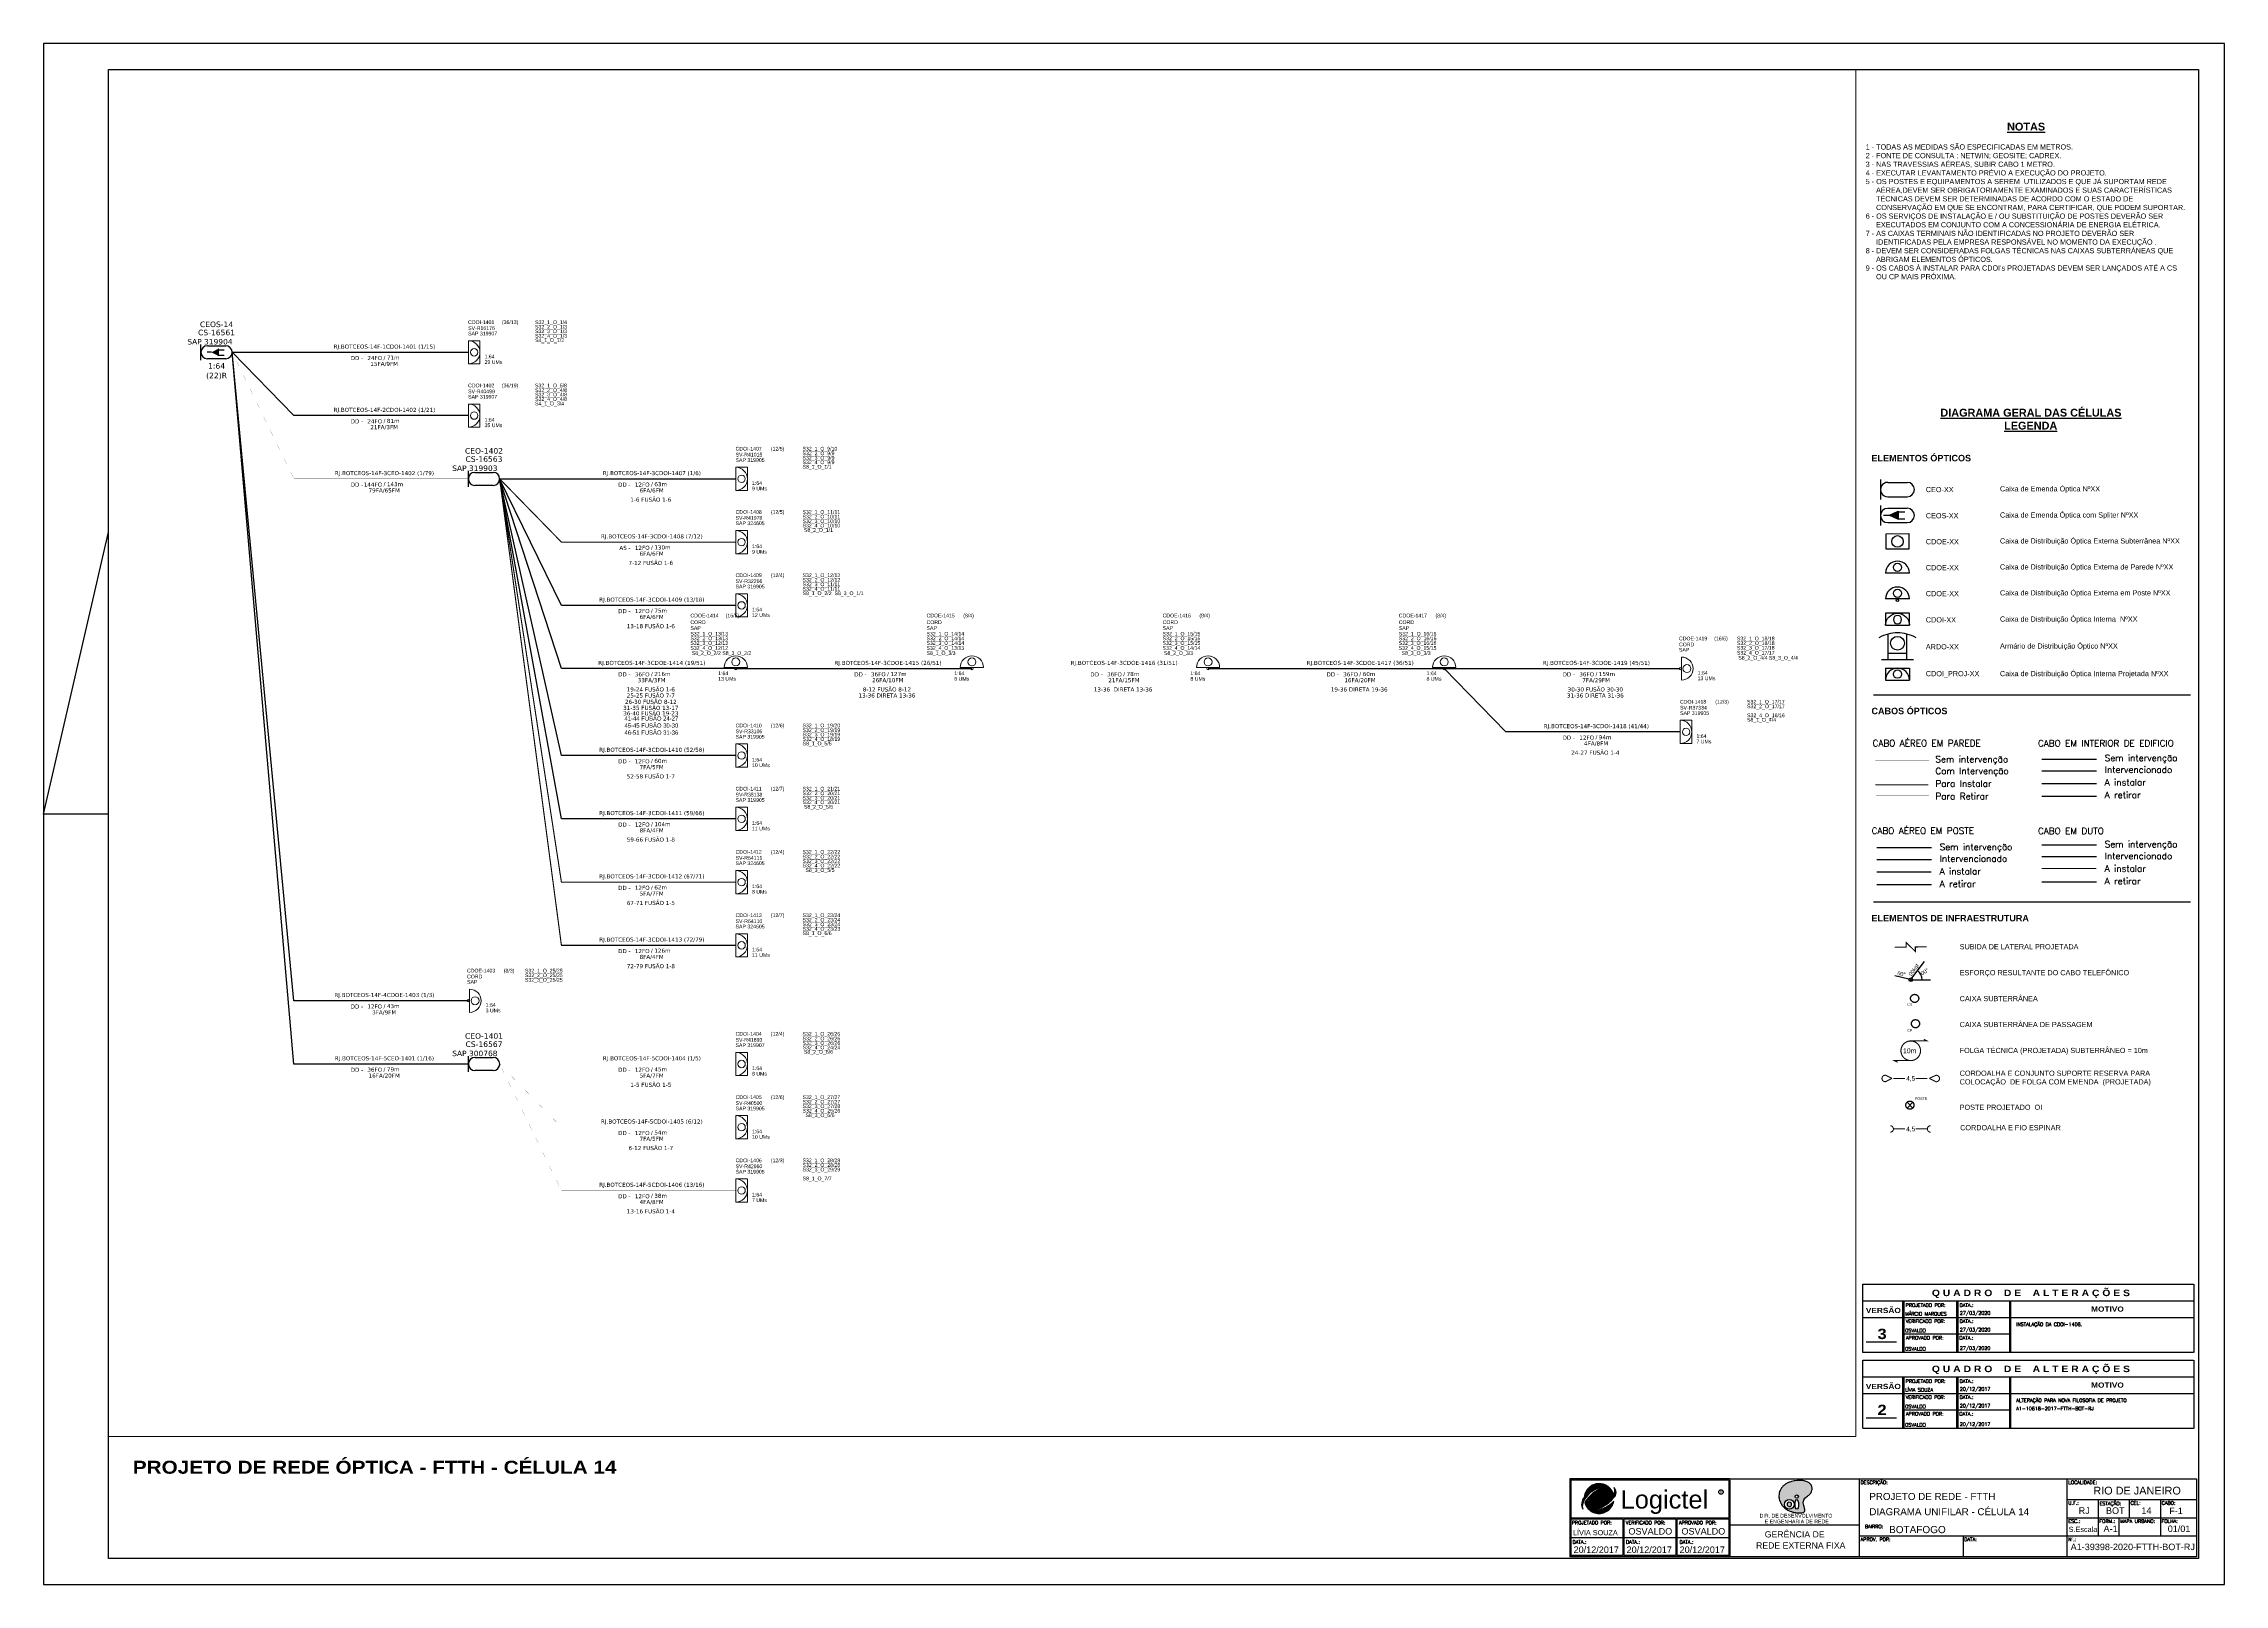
# Paper-space layout 'UN_CEOS-14_V3' of a CAD drawing. Header units: millimetres. Extents: x 0 to 0.841, y 0 to 0.594.
# The model-space entities are those that its viewports show. They can reach past a viewport. Long polylines and large blocks are cut down to what shows.
import ezdxf
from ezdxf.enums import TextEntityAlignment as Align

# ---------------------------------------------------------------- set-up
doc = ezdxf.new("R2010")
doc.units = ezdxf.units.MM
doc.header["$LTSCALE"] = 0.1
doc.header["$MEASUREMENT"] = 0
for name, pattern in [('DASHED', [19.05, 12.7, -6.35]), ('DIVIDE', [1.25, 0.5, -0.25, 0, -0.25, 0, -0.25]), ('DOT', [0.25, 0, -0.25]), ('PHANTOM2', [1.25, 0.625, -0.125, 0.125, -0.125, 0.125, -0.125])]:
    doc.linetypes.add(name, pattern=pattern)
for name, color, linetype, lineweight in [("20.0-LEGENDA DOS CDO'S", 1, 'Continuous', 0), ('20.1-CDO_INTERIOR', 1, 'Continuous', 0), ('20.2-CDO_POSTE', 1, 'Continuous', 5), ('40.1-ETIQUETAS', 1, 'Continuous', 20)]:
    doc.layers.add(name, color=color, linetype=linetype, lineweight=lineweight)
for name, color, linetype in [('20.4-CEO', 1, 'Continuous'), ('20.4-CEOS', 1, 'Continuous'), ('20.5-CABO AÉREO', 1, 'Continuous'), ('30.0-F1_FORMATO', 7, 'Continuous'), ('30.4-Selo', 7, 'Continuous'), ('CD a instalar', 1, 'Continuous'), ('CDO_INTERIOR', 1, 'Continuous'), ('CDO_POSTE', 1, 'Continuous'), ('CEO', 1, 'Continuous'), ('CEO1', 1, 'Continuous'), ('CEOS', 1, 'Continuous')]:
    doc.layers.add(name, color=color, linetype=linetype)
doc.styles.add('ADESK1', font='romans.shx')
doc.styles.add('ARIAL', font='arial.ttf')
doc.styles.add('HMS', font='', dxfattribs={"height": 0.17})
doc.styles.add('NORMOGRAFO', font='arial.ttf')
doc.styles.add('ROMANS', font='romans.shx')
doc.styles.add('siredit', font='verdana.ttf')
doc.styles.get("Standard").update_dxf_attribs({"font": 'arial.ttf'})
doc.styles.get('HMS').set_extended_font_data('Arial Black')
doc.linetypes.add('FENCELINE1', pattern='A,0.25,-0.1,[133,ltypeshp.shx,S=0.1,R=0,X=-0.1,Y=0],-0.1,1', length=1.45)

# ---------------------------------------------------------------- blocks, each defined once
blk = doc.blocks.new('OI')
h = blk.add_hatch(color=40)
edge = h.paths.add_edge_path()
edge.add_spline(control_points=[(4.35, -0.67), (3.92, -0.99), (3.26, -1.5), (2.81, -2.59), (2.9, -3.5), (3.06, -4.27), (3.31, -4.85), (3.37, -5.39), (3.4, -5.88), (3.2, -6.4), (2.54, -6.61), (1.65, -6.63), (0.55, -6.67), (-0.56, -6.42), (-1.61, -6.14), (-2.77, -5.61), (-3.92, -4.77), (-4.89, -3.7), (-5.34, -2.65), (-5.6, -1.94), (-5.85, -0.96), (-5.71, 0.47), (-5.1, 2.02), (-4.14, 3.02), (-3.3, 3.61), (-2.37, 4.16), (-1.36, 4.44), (-0.56, 4.7), (0.79, 4.85), (2.24, 4.97), (3.79, 4.57), (4.67, 4.21), (5.44, 3.65), (5.76, 2.99), (6.03, 2.21), (6.01, 1.46), (5.72, 0.64), (5.31, 0.08), (4.88, -0.38), (4.51, -0.55), (4.35, -0.67)], knot_values=[0, 0, 0, 0, 1.60434, 2.417191, 3.427595, 4.282808, 4.776746, 5.304182, 5.888771, 6.258406, 6.858137, 7.79129, 8.986195, 10.124242, 11.187857, 12.242908, 13.953784, 15.414161, 16.515391, 17.349188, 17.675853, 19.552021, 21.515531, 22.568638, 23.63245, 24.621084, 25.782718, 26.745347, 27.142653, 29.870543, 31.004649, 31.921532, 32.709589, 33.801391, 34.042471, 35.192333, 35.971461, 36.628871, 37.254359, 37.836911, 37.836911, 37.836911, 37.836911], degree=3, periodic=0)
h.paths.add_polyline_path([(1.13, -0.87, -1), (-0.04, -0.87, -1)], flags=16)
edge = h.paths.add_edge_path(flags=16)
edge.add_ellipse((0.56, -3.59), major_axis=(-0.02, 1.71), ratio=0.361305, start_angle=0, end_angle=360)
h.paths.add_polyline_path([(-0.36, -3.62, -1), (-3.8, -3.62, -1)], flags=16)
edge = h.paths.add_edge_path(flags=0)
edge.add_ellipse((-2.08, -3.62), major_axis=(0, 0.885), ratio=0.758294, start_angle=0, end_angle=360)
at = {"color": 40}
for centre, radius in [((-2.08, -3.62), 1.72), ((0.54, -0.87), 0.587)]:
    blk.add_circle(centre, radius, dxfattribs=at)
blk.add_ellipse((-2.08, -3.62), major_axis=(0, 0.885), ratio=0.758294, start_param=-3.141592653589792, end_param=3.141592653589792, dxfattribs=at)
blk.add_ellipse((0.56, -3.59), major_axis=(-0.02, 1.71), ratio=0.361305, dxfattribs=at)
at = {"color": 40, "start_tangent": (-0.800898, -0.598801), "end_tangent": (-0.800898, -0.598801)}
blk.add_spline([(4.35, -0.67), (3.2, -1.78), (2.9, -2.54), (2.92, -3.55), (3.12, -4.38), (3.28, -4.85), (3.37, -5.37), (3.35, -5.95), (3.2, -6.29), (2.66, -6.55), (1.73, -6.63), (0.54, -6.62), (-0.58, -6.41), (-1.6, -6.11), (-2.56, -5.67), (-3.95, -4.67), (-4.89, -3.56), (-5.37, -2.56), (-5.64, -1.78), (-5.72, -1.46), (-5.63, 0.42), (-4.84, 2.22), (-4.13, 2.99), (-3.27, 3.62), (-2.4, 4.09), (-1.3, 4.47), (-0.37, 4.72), (0.02, 4.77), (2.75, 4.8), (3.85, 4.53), (4.69, 4.16), (5.31, 3.68), (5.85, 2.73), (5.93, 2.5), (5.94, 1.35), (5.67, 0.62), (5.29, 0.08), (4.84, -0.36), (4.35, -0.67)], degree=3, dxfattribs=at)
blk = doc.blocks.new('PDO_PRD')
at = {"color": 1}
blk.add_line((2.5, 0), (-2.5, 0), dxfattribs=at)
blk.add_circle((0, 1.19), 0.862, dxfattribs=at)
blk.add_arc((0, 0), 2.5, 0, 180, dxfattribs=at)
blk = doc.blocks.new('PDO_PST')
at = {"color": 0}
blk.add_line((2.5, 0), (-2.5, 0), dxfattribs=at)
for centre, radius in [((0, 1.19), 0.862), ((0, -0.25), 0.25)]:
    blk.add_circle(centre, radius, dxfattribs=at)
blk.add_arc((0, 0), 2.5, 0, 180, dxfattribs=at)
blk = doc.blocks.new('PDO_EDF')
at = {"color": 1}
for p, q in [((-2.5, 0), (-2.5, 2.5)), ((-2.5, 2.5), (2.5, 2.5)), ((2.5, 0), (-2.5, 0)), ((2.5, 2.5), (2.5, 0))]:
    blk.add_line(p, q, dxfattribs=at)
blk.add_circle((0, 1.19), 0.862, dxfattribs=at)
blk.add_arc((0, 0), 2.5, 0, 180, dxfattribs=at)
blk = doc.blocks.new('PDO_CVP')
at = {"color": 1}
blk.add_lwpolyline([(0, 1.62), (0, -1.62), (-4.72, -1.63), (-4.73, 1.61)], close=True, dxfattribs=at)
blk.add_circle((-2.36, -0.01), 1.21, dxfattribs=at)
blk = doc.blocks.new('A$C78986DF3')
at = {"layer": 'CEOS'}
blk.add_hatch(color=1, dxfattribs=at).paths.add_polyline_path([(0.0118, 0.23968), (0.00838, 0.23812), (0.0118, 0.23657)])
for p, q in [((0.0023, 0.1689), (0.12444, 0.1689)), ((0.0023, 0.08904), (0.12444, 0.08904)), ((0.0023, 0.08904), (0.12444, 0.08904))]:
    blk.add_line(p, q)
at = {"linetype": 'DOT', "ltscale": 0.1}
blk.add_line((0.06717, 0.14411), (0.08827, 0.14411), dxfattribs=at)
at = {"color": 5, "linetype": 'DOT', "ltscale": 0.1}
blk.add_line((0.06717, 0.13958), (0.08827, 0.13958), dxfattribs=at)
at = {"color": 1, "linetype": 'DOT', "ltscale": 0.1}
blk.add_line((0.06717, 0.13473), (0.08827, 0.13473), dxfattribs=at)
at = {"color": 3, "linetype": 'DOT', "ltscale": 0.1}
blk.add_line((0.06717, 0.12987), (0.08827, 0.12987), dxfattribs=at)
at = {"linetype": 'FENCELINE1', "ltscale": 0.05}
blk.add_line((0.00351, 0.10999), (0.02462, 0.10999), dxfattribs=at)
at = {"ltscale": 0.001}
blk.add_line((0.06717, 0.11107), (0.08827, 0.11107), dxfattribs=at)
at = {"color": 5, "linetype": 'FENCELINE1', "ltscale": 0.05}
blk.add_line((0.00351, 0.10546), (0.02462, 0.10546), dxfattribs=at)
at = {"color": 5, "ltscale": 0.001}
blk.add_line((0.06717, 0.10654), (0.08827, 0.10654), dxfattribs=at)
at = {"color": 3, "linetype": 'FENCELINE1', "ltscale": 0.05}
blk.add_line((0.00351, 0.09575), (0.02462, 0.09575), dxfattribs=at)
at = {"color": 3, "ltscale": 0.001}
blk.add_line((0.06717, 0.09683), (0.08827, 0.09683), dxfattribs=at)
at = {"color": 1}
for p, q in [((0.01591, 0.05924), (0.01044, 0.06051)), ((0.0161, 0.05958), (0.01712, 0.05857)), ((0.01711, 0.05958), (0.01611, 0.05857)), ((0.01732, 0.05907), (0.02421, 0.05907))]:
    blk.add_line(p, q, dxfattribs=at)
at = {"color": 1, "lineweight": -2}
blk.add_line((0.01704, 0.05964), (0.02188, 0.06604), dxfattribs=at)
at = {"color": 7, "linetype": 'DIVIDE', "ltscale": 0.05, "const_width": 0.00008}
blk.add_lwpolyline([(0.02365, 0.14357), (0.00301, 0.14357)], dxfattribs=at)
at = {"color": 5, "linetype": 'DIVIDE', "ltscale": 0.05, "const_width": 0.00008}
blk.add_lwpolyline([(0.02385, 0.13901), (0.00301, 0.13901)], dxfattribs=at)
at = {"color": 1, "linetype": 'DIVIDE', "ltscale": 0.05, "const_width": 0.0004}
blk.add_lwpolyline([(0.02345, 0.13425), (0.00301, 0.13425)], dxfattribs=at)
at = {"color": 3, "linetype": 'DIVIDE', "ltscale": 0.05, "const_width": 0.00008}
blk.add_lwpolyline([(0.0032, 0.13009), (0.02365, 0.13009)], dxfattribs=at)
at = {"color": 1, "linetype": 'Continuous', "lineweight": 40, "ltscale": 0.001, "const_width": 0.0004}
blk.add_lwpolyline([(0.06706, 0.10196), (0.08817, 0.10196)], dxfattribs=at)
at = {"color": 1, "linetype": 'FENCELINE1', "ltscale": 0.05, "const_width": 0.0005}
blk.add_lwpolyline([(0.00351, 0.10061), (0.02462, 0.10061)], dxfattribs=at)
at = {"color": 5, "linetype": 'DIVIDE', "const_width": 0.0004}
blk.add_lwpolyline([(0.02278, 0.07173), (0.01838, 0.07168), (0.01838, 0.06996), (0.01484, 0.07341), (0.01484, 0.07168), (0.01044, 0.07163)], dxfattribs=at)
at = {"color": 1, "const_width": 0.00042}
blk.add_lwpolyline([(0.01661, 0.03546, 1.000012), (0.01661, 0.0279, 0.999978)], format="xyb", close=True, dxfattribs=at)
at = {"color": 1, "const_width": 0.000394}
for points in [[(0.01661, 0.03546), (0.02291, 0.03546), (0.02165, 0.03609)], [(0.01661, 0.0279), (0.01031, 0.0279), (0.01157, 0.02727)]]:
    blk.add_lwpolyline(points, dxfattribs=at)
at = {"const_width": 0.0004}
for points in [[(0.00939, 0.021), (0.00701, 0.02221, 1.175638), (0.0069, 0.01977), (0.00939, 0.021)], [(0.02383, 0.02102), (0.02631, 0.01976, 1.175638), (0.02622, 0.0222), (0.02383, 0.02102)], [(0.0087, 0.00277, -1), (0.0087, 0.0003)], [(0.02425, 0.00278, 1), (0.02425, 0.00031)]]:
    blk.add_lwpolyline(points, format="xyb", dxfattribs=at)
for points in [[(0.00996, 0.021), (0.01446, 0.021)], [(0.01854, 0.02101), (0.02304, 0.02101)], [(0.00996, 0.00153), (0.01446, 0.00153)], [(0.01854, 0.00155), (0.02304, 0.00155)]]:
    blk.add_lwpolyline(points, dxfattribs=at)
at = {"color": 1, "linetype": 'PHANTOM2'}
for points in [[(0.0174, 0.01181), (0.01518, 0.0096)], [(0.0174, 0.0096), (0.01518, 0.01181)]]:
    blk.add_lwpolyline(points, dxfattribs=at)
at = {"color": 1}
blk.add_circle((0.01661, 0.05907), 0.000714, dxfattribs=at)
at = {"color": 5, "linetype": 'PHANTOM2'}
for centre in [(0.01811, 0.05187), (0.01846, 0.04212)]:
    blk.add_circle(centre, 0.00157, dxfattribs=at)
at = {"color": 1, "linetype": 'PHANTOM2'}
blk.add_circle((0.01629, 0.01071), 0.00157, dxfattribs=at)
at = {"color": 7, "lineweight": -2}
blk.add_arc((0.01661, 0.05908), 0.00441, 359.96377, 52.87661, dxfattribs=at)
at = {"layer": 'CDO_INTERIOR', "color": 8}
for p, q in [((0.0069, 0.1792), (0.0161, 0.1792)), ((0.0069, 0.1792), (0.0069, 0.1746)), ((0.0161, 0.1792), (0.0161, 0.1746)), ((0.0069, 0.1746), (0.0161, 0.1746))]:
    blk.add_line(p, q, dxfattribs=at)
blk.add_circle((0.0115, 0.1769), 0.00159, dxfattribs=at)
blk.add_arc((0.0115, 0.1746), 0.0046, 0.02759, 180.02759, dxfattribs=at)
at = {"layer": 'CEO', "color": 1}
for p, q in [((0.00497, 0.25191), (0.00496, 0.24417)), ((0.00773, 0.2508), (0.01527, 0.25079)), ((0.00773, 0.24527), (0.01527, 0.24527))]:
    blk.add_line(p, q, dxfattribs=at)
at = {"layer": 'CEO', "color": 1, "linetype": 'Continuous'}
for p, q in [((0.00792, 0.18502), (0.00792, 0.19235)), ((0.00792, 0.18257), (0.00792, 0.18502)), ((0.00792, 0.18502), (0.0115, 0.18502)), ((0.0115, 0.18502), (0.01509, 0.18502)), ((0.01509, 0.18502), (0.01509, 0.19235)), ((0.01509, 0.18257), (0.01509, 0.18502)), ((0.00536, 0.18257), (0.00792, 0.18257)), ((0.00792, 0.18257), (0.0115, 0.18257)), ((0.0115, 0.18257), (0.01509, 0.18257)), ((0.01509, 0.18257), (0.01765, 0.18257))]:
    blk.add_line(p, q, dxfattribs=at)
at = {"layer": 'CEO', "color": 1}
blk.add_circle((0.0115, 0.18878), 0.00267, dxfattribs=at)
for centre, start, end in [((0.00773, 0.24804), 89.95782, 269.95782), ((0.01527, 0.24803), 269.95782, 89.95782)]:
    blk.add_arc(centre, 0.00276, start, end, dxfattribs=at)
at = {"layer": 'CEO', "color": 1, "linetype": 'Continuous'}
for start, end in [(104.36291, 119.75415), (90, 104.36251), (75.63749, 90), (60.24585, 75.63709)]:
    blk.add_arc((0.0115, 0.17836), 0.01444, start, end, dxfattribs=at)
at = {"layer": 'CEOS', "color": 1}
for p, q in [((0.00496, 0.24191), (0.00497, 0.23417)), ((0.00617, 0.23811), (0.00838, 0.23812)), ((0.00772, 0.24081), (0.01526, 0.24082)), ((0.00774, 0.23528), (0.01528, 0.23529))]:
    blk.add_line(p, q, dxfattribs=at)
for points in [[(0.00838, 0.23812), (0.0118, 0.23968)], [(0.00838, 0.23812), (0.0118, 0.23657)], [(0.0118, 0.23968), (0.0118, 0.23657)], [(0.0118, 0.23946), (0.01439, 0.23947)], [(0.0118, 0.23679), (0.0144, 0.2368)]]:
    blk.add_lwpolyline(points, dxfattribs=at)
for centre, start, end in [((0.00773, 0.23804), 90.12295, 270.12295), ((0.01527, 0.23806), 270.12295, 90.12295)]:
    blk.add_arc(centre, 0.00276, start, end, dxfattribs=at)
at = {"layer": 'CDO_INTERIOR', "color": 1, "xscale": -0.001843199999999712, "yscale": 0.001843199999999712, "zscale": 0.0018431999999997}
blk.add_blockref('PDO_EDF', (0.0115, 0.19573), dxfattribs=at)
at = {"layer": 'CDO_POSTE', "color": 1, "xscale": 0.001843199999999712, "yscale": 0.001843199999999712, "zscale": 0.001843199999999712}
for name, p in [('PDO_PRD', (0.0115, 0.21585)), ('PDO_PST', (0.0115, 0.20585))]:
    blk.add_blockref(name, p, dxfattribs=at)
at = {"layer": 'CEO1', "color": 1, "xscale": 0.001843199999999712, "yscale": 0.001843199999999712, "zscale": 0.001843199999999712}
blk.add_blockref('PDO_CVP', (0.01586, 0.22806), dxfattribs=at)
at = {"color": 7, "lineweight": -2, "style": 'NORMOGRAFO'}
for s, rotation, p in [('00°', 348.19171, (0.01135, 0.0609, 0.10822)), ('00kgf', 52.99999, (0.01684, 0.06038, 0.10822)), ('00°', 32.49215, (0.02103, 0.06067, 0.10822))]:
    blk.add_text(s, height=0.0015, rotation=rotation, dxfattribs=at).set_placement(p)
at = {"color": 5, "style": 'ARIAL'}
for s, p in [('CS', (0.01526, 0.04902)), ('CP', (0.01526, 0.03902))]:
    blk.add_text(s, height=0.001, dxfattribs=at).set_placement(p)
at = {"color": 1}
blk.add_text('10m', height=0.00189, dxfattribs=at).set_placement((0.01364, 0.03074))
at = {"style": 'ARIAL'}
for p in [(0.01661, 0.021), (0.01661, 0.00154)]:
    blk.add_text('4,5', height=0.0018, dxfattribs=at).set_placement(p, align=Align.MIDDLE_CENTER)
at = {"color": 1, "style": 'ARIAL'}
blk.add_text('POSTE', height=0.001, dxfattribs=at).set_placement((0.01825, 0.01272))
at = {"linetype": 'ByBlock', "style": 'ARIAL'}
for s, insert, char_height, width, attachment_point in [('\\pi0.02693;{\\fArial|b1|i0|c0|p34;\\H1.5x;\\LDIAGRAMA GERAL DAS CÉLULAS\\P\\pi0.051524;LEGENDA}', (0.00111, 0.27919), 0.002, 0.1232013, 1), ('{\\fArial|b1|i0|c0|p34;ELEMENTOS ÓPTICOS}', (0.00147, 0.26142), 0.0025, 0.1232013, 1), ('CEO-XX', (0.02244, 0.24803), 0.002, 0.0732268, 4), ('Caixa de Emenda Óptica NºXX', (0.05103, 0.24803), 0.002, 0.0732268, 4), ('CEOS-XX', (0.02244, 0.23795), 0.002, 0.0732268, 4), ('Caixa de Emenda Óptica com Spliter NºXX', (0.05103, 0.23795), 0.002, 0.0732268, 4), ('CDOE-XX', (0.02244, 0.22794), 0.002, 0.086699, 4), ('Caixa de Distribuição Óptica Externa Subterrânea NºXX', (0.05103, 0.22794), 0.002, 0.086699, 4), ('CDOE-XX', (0.02244, 0.21792), 0.002, 0.0806851, 4), ('Caixa de Distribuição Óptica Externa de Parede NºXX', (0.05103, 0.21792), 0.002, 0.0806851, 4), ('CDOE-XX', (0.02244, 0.20792), 0.002, 0.0732268, 4), ('Caixa de Distribuição Óptica Externa em Poste NºXX', (0.05103, 0.20792), 0.002, 0.0732268, 4), ('CDOI-XX', (0.02244, 0.19781), 0.002, 0.0732268, 4), ('Caixa de Distribuição Óptica Interna  NºXX', (0.05103, 0.19781), 0.002, 0.0732268, 4), ('ARDO-XX', (0.02244, 0.18743), 0.002, 0.0732268, 4), ('Armário de Distribuição Óptico NºXX', (0.05103, 0.18743), 0.002, 0.0732268, 4), ('CDOI_PROJ-XX', (0.02244, 0.17679), 0.002, 0.0793824, 4), ('Caixa de Distribuição Óptica Interna Projetada NºXX', (0.05103, 0.17679), 0.002, 0.0793824, 4), ('{\\fArial|b1|i0|c0|p34;CABOS ÓPTICOS}', (0.00147, 0.16392), 0.0025, 0.1232013, 1), ('{\\fArial|b1|i0|c0|p34;ELEMENTOS DE INFRAESTRUTURA}', (0.00147, 0.08406), 0.0025, 0.1232013, 1), ('SUBIDA DE LATERAL PROJETADA', (0.03549, 0.0728), 0.002, 0.0732268, 1), ('ESFORÇO RESULTANTE DO CABO TELEFÔNICO ', (0.03549, 0.0628), 0.002, 0.0732268, 1), ('CAIXA SUBTERRÂNEA', (0.03549, 0.0528), 0.002, 0.0732268, 1), ('CAIXA SUBTERRÂNEA DE PASSAGEM', (0.03549, 0.0428), 0.002, 0.0732268, 1), ('FOLGA TÉCNICA (PROJETADA) SUBTERRÂNEO = 10m', (0.03549, 0.0328), 0.002, 0.0919522, 1), ('CORDOALHA E CONJUNTO SUPORTE RESERVA PARA \\PCOLOCAÇÃO  DE FOLGA COM EMENDA  (PROJETADA)', (0.03549, 0.02403), 0.002, 0.0919522, 1), ('POSTE PROJETADO  OI', (0.03549, 0.0109), 0.002, 0.0732268, 1), ('CORDOALHA E FIO ESPINAR', (0.03567, 0.00303), 0.002, 0.0919522, 1)]:
    blk.add_mtext(s, dxfattribs=dict(at, insert=insert, char_height=char_height, width=width, attachment_point=attachment_point))
at = {"char_height": 0.002489, "attachment_point": 1, "style": 'ADESK1'}
for s, insert, width in [('CABO AÉREO EM PAREDE', (0.0019, 0.15149), 0.0551807), ('CABO EM INTERIOR DE EDIFICIO', (0.06569, 0.15146), 0.0653294), ('Sem intervenção', (0.02613, 0.14532), 0.0551807), ('Sem intervenção', (0.09142, 0.1458), 0.0551807), ('Com Intervenção', (0.02613, 0.14079), 0.0551807), ('Para Instalar', (0.02613, 0.13593), 0.0551807), ('A instalar', (0.09142, 0.13642), 0.0551807), ('Intervencionado', (0.09142, 0.14127), 0.0551807), ('Para Retirar', (0.02613, 0.13108), 0.0551807), ('A retirar', (0.09142, 0.13156), 0.0551807), ('CABO AÉREO EM POSTE', (0.00153, 0.11774), 0.0551807), ('Sem intervenção', (0.02777, 0.11152), 0.0551807), ('CABO EM DUTO', (0.06569, 0.11768), 0.0551807), ('Sem intervenção', (0.09142, 0.11258), 0.0551807), ('A instalar', (0.02777, 0.10213), 0.0551807), ('Intervencionado', (0.02777, 0.10699), 0.0551807), ('A instalar', (0.09142, 0.1032), 0.0551807), ('Intervencionado', (0.09142, 0.10805), 0.0551807), ('A retirar', (0.02777, 0.09728), 0.0551807), ('A retirar', (0.09142, 0.09834), 0.0551807)]:
    blk.add_mtext(s, dxfattribs=dict(at, insert=insert, width=width))
blk = doc.blocks.new('CEOS_UN_SC')
at = {"layer": '20.4-CEOS', "color": 0}
for p, q in [((-9.11, 2.39), (-2.39, 2.39)), ((-2.39, -2.39), (-9.11, -2.39))]:
    blk.add_line(p, q, dxfattribs=at)
for points in [[(-11.5, -2.89), (-11.5, 2.89)], [(-7.6, 0), (-9.22, 0)], [(-4.96, 0.95), (-2.92, 0.95)], [(-4.96, -1.04), (-2.92, -1.04)]]:
    blk.add_lwpolyline(points, dxfattribs=at)
blk.add_lwpolyline([(-7.6, 0, 0, 2.95, 0), (-4.83, 0, 2.95, 2.95, 0)], format="xyseb", dxfattribs=at)
for centre, start, end in [((-9.11, 0), 90, 270), ((-2.39, 0), 270, 90)]:
    blk.add_arc(centre, 2.39, start, end, dxfattribs=at)
at = {"layer": '20.4-CEOS', "color": 7, "style": 'siredit'}
for tag, height, p in [('LOCAL?', 2.03, (-5.75, 7.27)), ('NOME?', 2.03, (-5.75, 10.27)), ('TIPO?', 2, (-8.17, 3.89))]:
    blk.add_attdef(tag, text='', height=height, dxfattribs=at).set_placement(p, align=Align.MIDDLE_CENTER)
for tag, p in [('RACIO_SPLITAGEM', (-5.75, -3.97)), ('FIBRAS_RESERVA', (-5.75, -7.51))]:
    blk.add_attdef(tag, text='', height=2.03, dxfattribs=at).set_placement(p, align=Align.TOP_CENTER)
blk = doc.blocks.new('ETIQUETA_RS5F')
at = {"layer": '40.1-ETIQUETAS', "color": 0, "style": 'siredit'}
blk.add_text('/', height=1.5, dxfattribs=at).set_placement((1.55, -1.95), align=Align.MIDDLE_RIGHT)
for tag, p in [('ETIQUETA_R_SECUNDARIA', (1.18, 2.1)), ('ETIQUETA_R_PRIMARIA', (1.18, 4.1)), ('F_ATIVAS/F_MORTAS', (1.11, -4.24))]:
    blk.add_attdef(tag, text='', height=1.5, dxfattribs=at).set_placement(p, align=Align.MIDDLE_CENTER)
for tag, p in [('TIPO_CABO', (-6.62, -2.12)), ('CAP_CABO', (0.37, -2.09))]:
    blk.add_attdef(tag, text='', height=1.5, dxfattribs=at).set_placement(p, align=Align.MIDDLE_RIGHT)
for tag, p in [('FUSÃO_1', (0.82, -8.39)), ('FUSÃO_2', (0.82, -10.6)), ('FUSÃO_3', (0.82, -12.93)), ('FUSÃO_4', (0.82, -15.14)), ('FUSÃO_5', (0.82, -17.16))]:
    blk.add_attdef(tag, text='', height=1.5, dxfattribs=at).set_placement(p, align=Align.CENTER)
blk.add_attdef('METROS', text='', height=1.5, dxfattribs=at).set_placement((2.11, -1.95), align=Align.MIDDLE_LEFT)
blk = doc.blocks.new('CDO_INTERIOR_TROCA')
at = {"layer": '20.1-CDO_INTERIOR', "color": 0, "lineweight": 18}
blk.add_lwpolyline([(4.25, -4.25), (4.25, 4.25), (0, 4.25), (0, -4.25)], close=True, dxfattribs=at)
blk.add_circle((2.13, 0), 1.36, dxfattribs=at)
blk.add_arc((0, 0), 4.25, 270, 90, dxfattribs=at)
at = {"layer": "20.0-LEGENDA DOS CDO'S", "color": 0, "style": 'ARIAL'}
for tag, p in [('CDO_N', (-0.08, 10.38)), ('SURVEY', (-0.08, 8.2)), ('SPLITER_1', (24.48, 10.38)), ('SPLITER_2', (24.5, 8.68)), ('SPLITER_3', (24.5, 7.04)), ('SAP_ANTIGO', (-0.08, 6.23)), ('/_SAP_NOVO', (12.37, 6.23)), ('SPLITER_4', (24.5, 5.4)), ('SPLITER_5', (24.5, 3.75)), ('1:XX', (5.94, -2.22)), ('UMS', (5.94, -4.24))]:
    blk.add_attdef(tag, p, '', height=1.36, dxfattribs=at)
blk.add_attdef('FIBRAS_UTILIZADAS', text='', height=1.36, dxfattribs=at).set_placement((15.34, 10.38), align=Align.CENTER)
blk = doc.blocks.new('CEO_UN')
at = {"layer": '20.4-CEO', "color": 0}
for p, q in [((-9.11, 2.39), (-2.39, 2.39)), ((-2.39, -2.39), (-9.11, -2.39))]:
    blk.add_line(p, q, dxfattribs=at)
blk.add_lwpolyline([(-11.5, -2.89), (-11.5, 2.89)], dxfattribs=at)
for centre, start, end in [((-9.11, 0), 90, 270), ((-2.39, 0), 270, 90)]:
    blk.add_arc(centre, 2.39, start, end, dxfattribs=at)
at = {"layer": '20.4-CEO', "color": 7, "style": 'siredit'}
for tag, height, p in [('LOCAL?', 2.03, (-5.75, 7.27)), ('NOME?', 2.03, (-5.75, 10.27)), ('TIPO?', 2, (-9.11, 3.89))]:
    blk.add_attdef(tag, text='', height=height, dxfattribs=at).set_placement(p, align=Align.MIDDLE_CENTER)
blk.add_attdef('FIBRAS_RESERVA', text='', height=2.03, dxfattribs=at).set_placement((-5.75, -3.97), align=Align.TOP_CENTER)
blk = doc.blocks.new('CDOE_POSTE 1')
at = {"layer": '20.2-CDO_POSTE', "color": 0, "linetype": 'Continuous', "xscale": 1.700328304346724, "yscale": 1.700328304346724, "zscale": 1.700328304346724, "rotation": 359.882008258618}
blk.add_blockref('PDO_PST', (0, 0.43), dxfattribs=at)
at = {"layer": "20.0-LEGENDA DOS CDO'S", "color": 0, "style": 'ARIAL'}
for tag, p in [('SAP', (-16.66, 8.13)), ('CDO_N', (-16.66, 12.71)), ('CORDOALHA', (-16.66, 10.26)), ('SPLITER_1', (-16.68, 6.03)), ('SPLITER_2', (-16.66, 4.33)), ('1:XX', (-6.47, -2.4)), ('UMS', (-6.47, -4.43))]:
    blk.add_attdef(tag, p, '', height=1.36, dxfattribs=at)
blk.add_attdef('FIBRAS_UTILIZADAS', text='', height=1.36, dxfattribs=at).set_placement((-1.24, 12.71), align=Align.CENTER)
blk = doc.blocks.new('CDOE_POSTE 2')
at = {"layer": '20.2-CDO_POSTE', "color": 0, "linetype": 'Continuous', "xscale": 1.700328304346724, "yscale": 1.700328304346724, "zscale": 1.700328304346724, "rotation": 269.882008258618}
blk.add_blockref('PDO_PST', (0.43, 0), dxfattribs=at)
at = {"layer": "20.0-LEGENDA DOS CDO'S", "color": 0, "style": 'ARIAL'}
for tag, p in [('CDO_N', (-0.47, 10.38)), ('CORDOALHA', (-0.47, 8.2)), ('SPLITER_1', (20.79, 10.38)), ('SPLITER_2', (20.8, 8.68)), ('SAP', (-0.47, 6.23)), ('1:XX', (6.36, -2.22)), ('UMS', (6.36, -4.24))]:
    blk.add_attdef(tag, p, '', height=1.36, dxfattribs=at)
blk.add_attdef('FIBRAS_UTILIZADAS', text='', height=1.36, dxfattribs=at).set_placement((14.95, 10.38), align=Align.CENTER)

msp = doc.modelspace()

# ---------------------------------------------------------------- linework, layer by layer
at = {"layer": '20.5-CABO AÉREO', "linetype": 'FENCELINE1', "ltscale": 50, "const_width": 0.4}
msp.add_lwpolyline([(1428.4, 105.6), (1364.39, 105.6), (1341.72, 128.82)], dxfattribs=at)
at = {"layer": 'CD a instalar', "color": 5, "linetype": 'ByBlock', "const_width": 0.02}
msp.add_lwpolyline([(1330.22, 128.81), (1266.21, 128.81), (1266.21, 128.81), (1243.54, 175.25)], dxfattribs=at)
at = {"layer": 'CD a instalar', "color": 0, "linetype": 'ByBlock'}
for points in [[(1243.54, 175.25), (1243.54, 175.25), (1330.22, 175.25)], [(1330.22, 152.03), (1266.21, 152.03), (1243.54, 175.25)], [(1330.22, -62.72), (1266.21, -62.72), (1243.54, 175.25)], [(1330.23, -85.93), (1266.21, -85.93), (1266.21, -85.93), (1243.54, 175.25)], [(1428.41, 82.38), (1364.39, 82.38), (1364.39, 82.38), (1341.72, 128.82)], [(1428.4, 59.17), (1364.39, 59.17), (1341.72, 128.82)], [(1428.41, 27.26), (1364.39, 27.26), (1364.39, 27.26), (1341.72, 128.81)], [(1428.41, 4.04), (1364.39, 4.04), (1364.39, 4.04), (1341.72, 128.81)], [(1341.72, 128.81), (1428.4, 128.81)], [(1428.4, 59.17), (1515.08, 59.17)], [(1601.76, 59.17), (1688.45, 59.17)], [(1688.45, 59.17), (1775.13, 59.17)], [(1775.13, 35.95), (1711.11, 35.95), (1688.45, 59.17)]]:
    msp.add_lwpolyline(points, dxfattribs=at)
at = {"layer": 'CD a instalar', "color": 8, "linetype": 'ByBlock', "const_width": 0.4}
for points in [[(1428.41, -19.17), (1364.39, -19.17), (1341.72, 128.81)], [(1428.41, -42.39), (1364.39, -42.39), (1341.72, 128.81)]]:
    msp.add_lwpolyline(points, dxfattribs=at)
at = {"layer": 'CD a instalar', "color": 0, "linetype": 'ByBlock', "const_width": 0.02}
for points in [[(1515.08, 59.17), (1601.76, 59.17)], [(1428.41, -109.14), (1364.39, -109.14), (1341.72, -85.93)], [(1428.41, -132.36), (1364.39, -132.36), (1364.39, -132.36), (1341.72, -85.93)], [(1341.72, -85.93), (1428.41, -85.93)]]:
    msp.add_lwpolyline(points, dxfattribs=at)

# ---------------------------------------------------------------- block references
at = {"color": 0}
ref = msp.add_blockref('CDO_INTERIOR_TROCA', (1330.22, 175.25), dxfattribs=at)
ref.add_attrib('CDO_N', 'CDOI-1401', (1330.14, 185.63), dxfattribs={"layer": "20.0-LEGENDA DOS CDO'S", "color": 0, "height": 1.36, "style": 'ARIAL'})
ref.add_attrib('FIBRAS_UTILIZADAS', '(36/13)', dxfattribs={"layer": "20.0-LEGENDA DOS CDO'S", "color": 0, "height": 1.36, "style": 'ARIAL'}).set_placement((1345.56, 185.63), align=Align.CENTER)
ref.add_attrib('SURVEY', 'SV-R16176', (1330.14, 183.45), dxfattribs={"layer": "20.0-LEGENDA DOS CDO'S", "color": 0, "height": 1.36, "style": 'ARIAL'})
ref.add_attrib('SAP_ANTIGO', 'SAP 319907', (1330.14, 181.47), dxfattribs={"layer": "20.0-LEGENDA DOS CDO'S", "color": 0, "height": 1.36, "style": 'ARIAL'})
ref.add_attrib('1:XX', '1:64', (1336.17, 173.03), dxfattribs={"layer": "20.0-LEGENDA DOS CDO'S", "color": 0, "height": 1.36, "style": 'ARIAL'})
ref.add_attrib('UMS', '29 UMs', (1336.17, 171), dxfattribs={"layer": "20.0-LEGENDA DOS CDO'S", "color": 0, "height": 1.36, "style": 'ARIAL'})
ref.add_attrib('SPLITER_1', 'S32_1_O_1/4', (1354.71, 185.63), dxfattribs={"layer": "20.0-LEGENDA DOS CDO'S", "color": 0, "height": 1.3603, "style": 'ARIAL'})
ref.add_attrib('SPLITER_2', 'S32_2_O_1/3', (1354.72, 183.93), dxfattribs={"layer": "20.0-LEGENDA DOS CDO'S", "color": 0, "height": 1.3603, "style": 'ARIAL'})
ref.add_attrib('SPLITER_3', 'S32_3_O_1/3', (1354.72, 182.29), dxfattribs={"layer": "20.0-LEGENDA DOS CDO'S", "color": 0, "height": 1.3603, "style": 'ARIAL'})
ref.add_attrib('SPLITER_4', 'S32_4_O_1/3', (1354.72, 180.64), dxfattribs={"layer": "20.0-LEGENDA DOS CDO'S", "color": 0, "height": 1.3603, "style": 'ARIAL'})
ref.add_attrib('SPLITER_5', 'S4_1_O_1/2   ', (1354.72, 179), dxfattribs={"layer": "20.0-LEGENDA DOS CDO'S", "color": 0, "height": 1.3603, "style": 'ARIAL'})
ref = msp.add_blockref('CDO_INTERIOR_TROCA', (1330.22, 152.03), dxfattribs=at)
ref.add_attrib('CDO_N', 'CDOI-1402', (1330.14, 162.41), dxfattribs={"layer": "20.0-LEGENDA DOS CDO'S", "color": 0, "height": 1.36, "style": 'ARIAL'})
ref.add_attrib('FIBRAS_UTILIZADAS', '(36/19)', dxfattribs={"layer": "20.0-LEGENDA DOS CDO'S", "color": 0, "height": 1.36, "style": 'ARIAL'}).set_placement((1345.56, 162.41), align=Align.CENTER)
ref.add_attrib('SURVEY', 'SV-R40499', (1330.14, 160.23), dxfattribs={"layer": "20.0-LEGENDA DOS CDO'S", "color": 0, "height": 1.36, "style": 'ARIAL'})
ref.add_attrib('SAP_ANTIGO', 'SAP 319907', (1330.14, 158.26), dxfattribs={"layer": "20.0-LEGENDA DOS CDO'S", "color": 0, "height": 1.36, "style": 'ARIAL'})
ref.add_attrib('1:XX', '1:64', (1336.17, 149.82), dxfattribs={"layer": "20.0-LEGENDA DOS CDO'S", "color": 0, "height": 1.36, "style": 'ARIAL'})
ref.add_attrib('UMS', '35 UMs', (1336.17, 147.79), dxfattribs={"layer": "20.0-LEGENDA DOS CDO'S", "color": 0, "height": 1.36, "style": 'ARIAL'})
ref.add_attrib('SPLITER_1', 'S32_1_O_5/8', (1354.71, 162.41), dxfattribs={"layer": "20.0-LEGENDA DOS CDO'S", "color": 0, "height": 1.3603, "style": 'ARIAL'})
ref.add_attrib('SPLITER_2', 'S32_2_O_4/8', (1354.72, 160.71), dxfattribs={"layer": "20.0-LEGENDA DOS CDO'S", "color": 0, "height": 1.3603, "style": 'ARIAL'})
ref.add_attrib('SPLITER_3', 'S32_3_O_4/8', (1354.72, 159.07), dxfattribs={"layer": "20.0-LEGENDA DOS CDO'S", "color": 0, "height": 1.3603, "style": 'ARIAL'})
ref.add_attrib('SPLITER_4', 'S32_4_O_4/8', (1354.72, 157.43), dxfattribs={"layer": "20.0-LEGENDA DOS CDO'S", "color": 0, "height": 1.3603, "style": 'ARIAL'})
ref.add_attrib('SPLITER_5', 'S4_1_O_3/4   ', (1354.72, 155.79), dxfattribs={"layer": "20.0-LEGENDA DOS CDO'S", "color": 0, "height": 1.3603, "style": 'ARIAL'})
ref = msp.add_blockref('CDO_INTERIOR_TROCA', (1428.4, 128.81), dxfattribs=at)
ref.add_attrib('CDO_N', 'CDOI-1407', (1428.32, 139.2), dxfattribs={"layer": "20.0-LEGENDA DOS CDO'S", "color": 0, "height": 1.36, "style": 'ARIAL'})
ref.add_attrib('FIBRAS_UTILIZADAS', '(12/5)', dxfattribs={"layer": "20.0-LEGENDA DOS CDO'S", "color": 0, "height": 1.36, "style": 'ARIAL'}).set_placement((1443.74, 139.2), align=Align.CENTER)
ref.add_attrib('SURVEY', 'SV-R41015', (1428.33, 137.01), dxfattribs={"layer": "20.0-LEGENDA DOS CDO'S", "color": 0, "height": 1.36, "style": 'ARIAL'})
ref.add_attrib('SAP_ANTIGO', 'SAP 319905', (1428.32, 135.04), dxfattribs={"layer": "20.0-LEGENDA DOS CDO'S", "color": 0, "height": 1.36, "style": 'ARIAL'})
ref.add_attrib('1:XX', '1:64', (1434.35, 126.6), dxfattribs={"layer": "20.0-LEGENDA DOS CDO'S", "color": 0, "height": 1.36, "style": 'ARIAL'})
ref.add_attrib('UMS', '9 UMs', (1434.35, 124.57), dxfattribs={"layer": "20.0-LEGENDA DOS CDO'S", "color": 0, "height": 1.36, "style": 'ARIAL'})
ref.add_attrib('SPLITER_1', 'S32_1_O_9/10', (1452.89, 139.2), dxfattribs={"layer": "20.0-LEGENDA DOS CDO'S", "color": 0, "height": 1.3603, "style": 'ARIAL'})
ref.add_attrib('SPLITER_2', 'S32_2_O_9/9', (1452.9, 137.5), dxfattribs={"layer": "20.0-LEGENDA DOS CDO'S", "color": 0, "height": 1.3603, "style": 'ARIAL'})
ref.add_attrib('SPLITER_3', 'S32_3_O_9/9', (1452.9, 135.85), dxfattribs={"layer": "20.0-LEGENDA DOS CDO'S", "color": 0, "height": 1.3603, "style": 'ARIAL'})
ref.add_attrib('SPLITER_4', 'S32_4_O_9/9', (1452.9, 134.21), dxfattribs={"layer": "20.0-LEGENDA DOS CDO'S", "color": 0, "height": 1.3603, "style": 'ARIAL'})
ref.add_attrib('SPLITER_5', 'S8_1_O_1/1   ', (1452.9, 132.57), dxfattribs={"layer": "20.0-LEGENDA DOS CDO'S", "color": 0, "height": 1.3603, "style": 'ARIAL'})
at = {"color": 1}
ref = msp.add_blockref('CDO_INTERIOR_TROCA', (1428.4, 105.6), dxfattribs=at)
ref.add_attrib('CDO_N', 'CDOI-1408', (1428.32, 115.98), dxfattribs={"layer": "20.0-LEGENDA DOS CDO'S", "color": 0, "height": 1.36, "style": 'ARIAL'})
ref.add_attrib('FIBRAS_UTILIZADAS', '(12/5)', dxfattribs={"layer": "20.0-LEGENDA DOS CDO'S", "color": 0, "height": 1.36, "style": 'ARIAL'}).set_placement((1443.74, 115.98), align=Align.CENTER)
ref.add_attrib('SURVEY', 'SV-R41978', (1428.33, 113.8), dxfattribs={"layer": "20.0-LEGENDA DOS CDO'S", "color": 0, "height": 1.36, "style": 'ARIAL'})
ref.add_attrib('SAP_ANTIGO', 'SAP 324605', (1428.32, 111.83), dxfattribs={"layer": "20.0-LEGENDA DOS CDO'S", "color": 1, "height": 1.36, "style": 'ARIAL'})
ref.add_attrib('1:XX', '1:64', (1434.35, 103.38), dxfattribs={"layer": "20.0-LEGENDA DOS CDO'S", "color": 0, "height": 1.36, "style": 'ARIAL'})
ref.add_attrib('UMS', '9 UMs', (1434.35, 101.36), dxfattribs={"layer": "20.0-LEGENDA DOS CDO'S", "color": 0, "height": 1.36, "style": 'ARIAL'})
ref.add_attrib('SPLITER_1', 'S32_1_O_11/11', (1452.89, 115.98), dxfattribs={"layer": "20.0-LEGENDA DOS CDO'S", "color": 0, "height": 1.3603, "style": 'ARIAL'})
ref.add_attrib('SPLITER_2', 'S32_2_O_10/11', (1452.9, 114.28), dxfattribs={"layer": "20.0-LEGENDA DOS CDO'S", "color": 0, "height": 1.3603, "style": 'ARIAL'})
ref.add_attrib('SPLITER_3', 'S32_3_O_10/10', (1452.9, 112.64), dxfattribs={"layer": "20.0-LEGENDA DOS CDO'S", "color": 0, "height": 1.3603, "style": 'ARIAL'})
ref.add_attrib('SPLITER_4', 'S32_4_O_10/10', (1452.9, 111), dxfattribs={"layer": "20.0-LEGENDA DOS CDO'S", "color": 0, "height": 1.3603, "style": 'ARIAL'})
ref.add_attrib('SPLITER_5', ' S8_2_O_1/1  ', (1452.9, 109.35), dxfattribs={"layer": "20.0-LEGENDA DOS CDO'S", "color": 0, "height": 1.3603, "style": 'ARIAL'})
at = {"color": 0}
ref = msp.add_blockref('CDO_INTERIOR_TROCA', (1428.41, 82.38), dxfattribs=at)
ref.add_attrib('CDO_N', 'CDOI-1409', (1428.32, 92.77), dxfattribs={"layer": "20.0-LEGENDA DOS CDO'S", "color": 0, "height": 1.36, "style": 'ARIAL'})
ref.add_attrib('FIBRAS_UTILIZADAS', '(12/4)', dxfattribs={"layer": "20.0-LEGENDA DOS CDO'S", "color": 0, "height": 1.36, "style": 'ARIAL'}).set_placement((1443.74, 92.77), align=Align.CENTER)
ref.add_attrib('SURVEY', 'SV-R32266', (1428.33, 90.58), dxfattribs={"layer": "20.0-LEGENDA DOS CDO'S", "color": 0, "height": 1.36, "style": 'ARIAL'})
ref.add_attrib('SAP_ANTIGO', 'SAP 319905', (1428.32, 88.61), dxfattribs={"layer": "20.0-LEGENDA DOS CDO'S", "color": 0, "height": 1.36, "style": 'ARIAL'})
ref.add_attrib('1:XX', '1:64', (1434.35, 80.17), dxfattribs={"layer": "20.0-LEGENDA DOS CDO'S", "color": 0, "height": 1.36, "style": 'ARIAL'})
ref.add_attrib('UMS', '12 UMs', (1434.35, 78.14), dxfattribs={"layer": "20.0-LEGENDA DOS CDO'S", "color": 0, "height": 1.36, "style": 'ARIAL'})
ref.add_attrib('SPLITER_1', 'S32_1_O_12/12', (1452.89, 92.77), dxfattribs={"layer": "20.0-LEGENDA DOS CDO'S", "color": 0, "height": 1.3603, "style": 'ARIAL'})
ref.add_attrib('SPLITER_2', 'S32_2_O_12/12', (1452.91, 91.07), dxfattribs={"layer": "20.0-LEGENDA DOS CDO'S", "color": 0, "height": 1.3603, "style": 'ARIAL'})
ref.add_attrib('SPLITER_3', 'S32_3_O_11/11', (1452.91, 89.42), dxfattribs={"layer": "20.0-LEGENDA DOS CDO'S", "color": 0, "height": 1.3603, "style": 'ARIAL'})
ref.add_attrib('SPLITER_4', 'S32_4_O_11/11', (1452.91, 87.78), dxfattribs={"layer": "20.0-LEGENDA DOS CDO'S", "color": 0, "height": 1.3603, "style": 'ARIAL'})
ref.add_attrib('SPLITER_5', 'S8_1_O_2/2  S8_3_O_1/1 ', (1452.91, 86.14), dxfattribs={"layer": "20.0-LEGENDA DOS CDO'S", "color": 0, "height": 1.3603, "style": 'ARIAL'})
ref = msp.add_blockref('CDO_INTERIOR_TROCA', (1775.13, 35.95), dxfattribs=at)
ref.add_attrib('CDO_N', 'CDOI-1418', (1775.04, 46.34), dxfattribs={"layer": "20.0-LEGENDA DOS CDO'S", "color": 0, "height": 1.36, "style": 'ARIAL'})
ref.add_attrib('FIBRAS_UTILIZADAS', '(12/3)', dxfattribs={"layer": "20.0-LEGENDA DOS CDO'S", "color": 0, "height": 1.36, "style": 'ARIAL'}).set_placement((1790.47, 46.34), align=Align.CENTER)
ref.add_attrib('SURVEY', 'SV-R37334', (1775.05, 44.15), dxfattribs={"layer": "20.0-LEGENDA DOS CDO'S", "color": 0, "height": 1.36, "style": 'ARIAL'})
ref.add_attrib('SAP_ANTIGO', 'SAP 319905', (1775.04, 42.18), dxfattribs={"layer": "20.0-LEGENDA DOS CDO'S", "color": 0, "height": 1.36, "style": 'ARIAL'})
ref.add_attrib('1:XX', '1:64', (1781.07, 33.74), dxfattribs={"layer": "20.0-LEGENDA DOS CDO'S", "color": 0, "height": 1.36, "style": 'ARIAL'})
ref.add_attrib('UMS', '7 UMs', (1781.07, 31.71), dxfattribs={"layer": "20.0-LEGENDA DOS CDO'S", "color": 0, "height": 1.36, "style": 'ARIAL'})
ref.add_attrib('SPLITER_1', 'S32_1_O_17/17', (1799.61, 46.34), dxfattribs={"layer": "20.0-LEGENDA DOS CDO'S", "color": 0, "height": 1.3603, "style": 'ARIAL'})
ref.add_attrib('SPLITER_2', 'S32_2_O_17/17', (1799.63, 44.64), dxfattribs={"layer": "20.0-LEGENDA DOS CDO'S", "color": 0, "height": 1.3603, "style": 'ARIAL'})
ref.add_attrib('SPLITER_4', 'S32_4_O_16/16', (1799.63, 41.35), dxfattribs={"layer": "20.0-LEGENDA DOS CDO'S", "color": 0, "height": 1.3603, "style": 'ARIAL'})
ref.add_attrib('SPLITER_5', 'S8_1_O_4/4   ', (1799.63, 39.71), dxfattribs={"layer": "20.0-LEGENDA DOS CDO'S", "color": 0, "height": 1.3603, "style": 'ARIAL'})
ref = msp.add_blockref('CDO_INTERIOR_TROCA', (1428.41, 27.26), dxfattribs=at)
ref.add_attrib('CDO_N', 'CDOI-1410', (1428.32, 37.64), dxfattribs={"layer": "20.0-LEGENDA DOS CDO'S", "color": 0, "height": 1.36, "style": 'ARIAL'})
ref.add_attrib('FIBRAS_UTILIZADAS', '(12/6)', dxfattribs={"layer": "20.0-LEGENDA DOS CDO'S", "color": 0, "height": 1.36, "style": 'ARIAL'}).set_placement((1443.74, 37.64), align=Align.CENTER)
ref.add_attrib('SURVEY', 'SV-R33105', (1428.33, 35.46), dxfattribs={"layer": "20.0-LEGENDA DOS CDO'S", "color": 0, "height": 1.36, "style": 'ARIAL'})
ref.add_attrib('SAP_ANTIGO', 'SAP 319905', (1428.32, 33.49), dxfattribs={"layer": "20.0-LEGENDA DOS CDO'S", "color": 0, "height": 1.36, "style": 'ARIAL'})
ref.add_attrib('1:XX', '1:64', (1434.35, 25.05), dxfattribs={"layer": "20.0-LEGENDA DOS CDO'S", "color": 0, "height": 1.36, "style": 'ARIAL'})
ref.add_attrib('UMS', '10 UMs', (1434.35, 23.02), dxfattribs={"layer": "20.0-LEGENDA DOS CDO'S", "color": 0, "height": 1.36, "style": 'ARIAL'})
ref.add_attrib('SPLITER_1', 'S32_1_O_19/20', (1452.89, 37.64), dxfattribs={"layer": "20.0-LEGENDA DOS CDO'S", "color": 0, "height": 1.3603, "style": 'ARIAL'})
ref.add_attrib('SPLITER_2', 'S32_2_O_19/19', (1452.91, 35.94), dxfattribs={"layer": "20.0-LEGENDA DOS CDO'S", "color": 0, "height": 1.3603, "style": 'ARIAL'})
ref.add_attrib('SPLITER_3', 'S32_3_O_19/19', (1452.91, 34.3), dxfattribs={"layer": "20.0-LEGENDA DOS CDO'S", "color": 0, "height": 1.3603, "style": 'ARIAL'})
ref.add_attrib('SPLITER_4', 'S32_4_O_18/19', (1452.91, 32.66), dxfattribs={"layer": "20.0-LEGENDA DOS CDO'S", "color": 0, "height": 1.3603, "style": 'ARIAL'})
ref.add_attrib('SPLITER_5', 'S8_1_O_5/5   ', (1452.91, 31.02), dxfattribs={"layer": "20.0-LEGENDA DOS CDO'S", "color": 0, "height": 1.3603, "style": 'ARIAL'})
ref = msp.add_blockref('CDO_INTERIOR_TROCA', (1428.41, 4.04), dxfattribs=at)
ref.add_attrib('CDO_N', 'CDOI-1411', (1428.32, 14.43), dxfattribs={"layer": "20.0-LEGENDA DOS CDO'S", "color": 0, "height": 1.36, "style": 'ARIAL'})
ref.add_attrib('FIBRAS_UTILIZADAS', '(12/7)', dxfattribs={"layer": "20.0-LEGENDA DOS CDO'S", "color": 0, "height": 1.36, "style": 'ARIAL'}).set_placement((1443.74, 14.43), align=Align.CENTER)
ref.add_attrib('SURVEY', 'SV-R35138', (1428.33, 12.25), dxfattribs={"layer": "20.0-LEGENDA DOS CDO'S", "color": 0, "height": 1.36, "style": 'ARIAL'})
ref.add_attrib('SAP_ANTIGO', 'SAP 319905', (1428.32, 10.27), dxfattribs={"layer": "20.0-LEGENDA DOS CDO'S", "color": 0, "height": 1.36, "style": 'ARIAL'})
ref.add_attrib('1:XX', '1:64', (1434.35, 1.83), dxfattribs={"layer": "20.0-LEGENDA DOS CDO'S", "color": 0, "height": 1.36, "style": 'ARIAL'})
ref.add_attrib('UMS', '11 UMs', (1434.35, -0.2), dxfattribs={"layer": "20.0-LEGENDA DOS CDO'S", "color": 0, "height": 1.36, "style": 'ARIAL'})
ref.add_attrib('SPLITER_1', 'S32_1_O_21/21', (1452.89, 14.43), dxfattribs={"layer": "20.0-LEGENDA DOS CDO'S", "color": 0, "height": 1.3603, "style": 'ARIAL'})
ref.add_attrib('SPLITER_2', 'S32_2_O_20/21', (1452.91, 12.73), dxfattribs={"layer": "20.0-LEGENDA DOS CDO'S", "color": 0, "height": 1.3603, "style": 'ARIAL'})
ref.add_attrib('SPLITER_3', 'S32_3_O_20/21', (1452.91, 11.08), dxfattribs={"layer": "20.0-LEGENDA DOS CDO'S", "color": 0, "height": 1.3603, "style": 'ARIAL'})
ref.add_attrib('SPLITER_4', 'S32_4_O_20/21', (1452.91, 9.44), dxfattribs={"layer": "20.0-LEGENDA DOS CDO'S", "color": 0, "height": 1.3603, "style": 'ARIAL'})
ref.add_attrib('SPLITER_5', ' S8_2_O_5/5  ', (1452.91, 7.8), dxfattribs={"layer": "20.0-LEGENDA DOS CDO'S", "color": 0, "height": 1.3603, "style": 'ARIAL'})
at = {"color": 8}
ref = msp.add_blockref('CDO_INTERIOR_TROCA', (1428.41, -19.17), dxfattribs=at)
ref.add_attrib('CDO_N', 'CDOI-1412', (1428.32, -8.79), dxfattribs={"layer": "20.0-LEGENDA DOS CDO'S", "color": 0, "height": 1.36, "style": 'ARIAL'})
ref.add_attrib('FIBRAS_UTILIZADAS', '(12/4)', dxfattribs={"layer": "20.0-LEGENDA DOS CDO'S", "color": 0, "height": 1.36, "style": 'ARIAL'}).set_placement((1443.74, -8.79), align=Align.CENTER)
ref.add_attrib('SURVEY', 'SV-R64111', (1428.33, -10.97), dxfattribs={"layer": "20.0-LEGENDA DOS CDO'S", "color": 0, "height": 1.36, "style": 'ARIAL'})
ref.add_attrib('SAP_ANTIGO', 'SAP 324605', (1428.32, -12.94), dxfattribs={"layer": "20.0-LEGENDA DOS CDO'S", "color": 0, "height": 1.36, "style": 'ARIAL'})
ref.add_attrib('1:XX', '1:64', (1434.35, -21.39), dxfattribs={"layer": "20.0-LEGENDA DOS CDO'S", "color": 0, "height": 1.36, "style": 'ARIAL'})
ref.add_attrib('UMS', '8 UMs', (1434.35, -23.41), dxfattribs={"layer": "20.0-LEGENDA DOS CDO'S", "color": 0, "height": 1.36, "style": 'ARIAL'})
ref.add_attrib('SPLITER_1', 'S32_1_O_22/22', (1452.89, -8.79), dxfattribs={"layer": "20.0-LEGENDA DOS CDO'S", "color": 0, "height": 1.3603, "style": 'ARIAL'})
ref.add_attrib('SPLITER_2', 'S32_2_O_22/22', (1452.91, -10.49), dxfattribs={"layer": "20.0-LEGENDA DOS CDO'S", "color": 0, "height": 1.3603, "style": 'ARIAL'})
ref.add_attrib('SPLITER_3', 'S32_3_O_22/22', (1452.91, -12.13), dxfattribs={"layer": "20.0-LEGENDA DOS CDO'S", "color": 0, "height": 1.3603, "style": 'ARIAL'})
ref.add_attrib('SPLITER_4', 'S32_4_O_22/22', (1452.91, -13.77), dxfattribs={"layer": "20.0-LEGENDA DOS CDO'S", "color": 0, "height": 1.3603, "style": 'ARIAL'})
ref.add_attrib('SPLITER_5', '  S8_3_O_5/5 ', (1452.91, -15.42), dxfattribs={"layer": "20.0-LEGENDA DOS CDO'S", "color": 0, "height": 1.3603, "style": 'ARIAL'})
ref = msp.add_blockref('CDO_INTERIOR_TROCA', (1428.41, -42.39), dxfattribs=at)
ref.add_attrib('CDO_N', 'CDOI-1413', (1428.32, -32), dxfattribs={"layer": "20.0-LEGENDA DOS CDO'S", "color": 0, "height": 1.36, "style": 'ARIAL'})
ref.add_attrib('FIBRAS_UTILIZADAS', '(12/7)', dxfattribs={"layer": "20.0-LEGENDA DOS CDO'S", "color": 0, "height": 1.36, "style": 'ARIAL'}).set_placement((1443.74, -32), align=Align.CENTER)
ref.add_attrib('SURVEY', 'SV-R64110', (1428.33, -34.19), dxfattribs={"layer": "20.0-LEGENDA DOS CDO'S", "color": 0, "height": 1.36, "style": 'ARIAL'})
ref.add_attrib('SAP_ANTIGO', 'SAP 324605', (1428.32, -36.16), dxfattribs={"layer": "20.0-LEGENDA DOS CDO'S", "color": 0, "height": 1.36, "style": 'ARIAL'})
ref.add_attrib('1:XX', '1:64', (1434.35, -44.6), dxfattribs={"layer": "20.0-LEGENDA DOS CDO'S", "color": 0, "height": 1.36, "style": 'ARIAL'})
ref.add_attrib('UMS', '11 UMs', (1434.35, -46.63), dxfattribs={"layer": "20.0-LEGENDA DOS CDO'S", "color": 0, "height": 1.36, "style": 'ARIAL'})
ref.add_attrib('SPLITER_1', 'S32_1_O_23/24', (1452.89, -32), dxfattribs={"layer": "20.0-LEGENDA DOS CDO'S", "color": 0, "height": 1.3603, "style": 'ARIAL'})
ref.add_attrib('SPLITER_2', 'S32_2_O_23/24', (1452.91, -33.7), dxfattribs={"layer": "20.0-LEGENDA DOS CDO'S", "color": 0, "height": 1.3603, "style": 'ARIAL'})
ref.add_attrib('SPLITER_3', 'S32_3_O_23/24', (1452.91, -35.35), dxfattribs={"layer": "20.0-LEGENDA DOS CDO'S", "color": 0, "height": 1.3603, "style": 'ARIAL'})
ref.add_attrib('SPLITER_4', 'S32_4_O_23/23', (1452.91, -36.99), dxfattribs={"layer": "20.0-LEGENDA DOS CDO'S", "color": 0, "height": 1.3603, "style": 'ARIAL'})
ref.add_attrib('SPLITER_5', 'S8_1_O_6/6   ', (1452.91, -38.63), dxfattribs={"layer": "20.0-LEGENDA DOS CDO'S", "color": 0, "height": 1.3603, "style": 'ARIAL'})
at = {"color": 0}
ref = msp.add_blockref('CDO_INTERIOR_TROCA', (1428.41, -85.93), dxfattribs=at)
ref.add_attrib('CDO_N', 'CDOI-1404', (1428.32, -75.55), dxfattribs={"layer": "20.0-LEGENDA DOS CDO'S", "color": 0, "height": 1.36, "style": 'ARIAL'})
ref.add_attrib('FIBRAS_UTILIZADAS', '(12/4)', dxfattribs={"layer": "20.0-LEGENDA DOS CDO'S", "color": 0, "height": 1.36, "style": 'ARIAL'}).set_placement((1443.74, -75.55), align=Align.CENTER)
ref.add_attrib('SURVEY', 'SV-R41893', (1428.33, -77.73), dxfattribs={"layer": "20.0-LEGENDA DOS CDO'S", "color": 0, "height": 1.36, "style": 'ARIAL'})
ref.add_attrib('SAP_ANTIGO', 'SAP 319907', (1428.32, -79.7), dxfattribs={"layer": "20.0-LEGENDA DOS CDO'S", "color": 0, "height": 1.36, "style": 'ARIAL'})
ref.add_attrib('1:XX', '1:64', (1434.35, -88.14), dxfattribs={"layer": "20.0-LEGENDA DOS CDO'S", "color": 0, "height": 1.36, "style": 'ARIAL'})
ref.add_attrib('UMS', '8 UMs', (1434.35, -90.17), dxfattribs={"layer": "20.0-LEGENDA DOS CDO'S", "color": 0, "height": 1.36, "style": 'ARIAL'})
ref.add_attrib('SPLITER_1', 'S32_1_O_26/26', (1452.89, -75.55), dxfattribs={"layer": "20.0-LEGENDA DOS CDO'S", "color": 0, "height": 1.3603, "style": 'ARIAL'})
ref.add_attrib('SPLITER_2', 'S32_2_O_26/26', (1452.91, -77.25), dxfattribs={"layer": "20.0-LEGENDA DOS CDO'S", "color": 0, "height": 1.3603, "style": 'ARIAL'})
ref.add_attrib('SPLITER_3', 'S32_3_O_26/26', (1452.91, -78.89), dxfattribs={"layer": "20.0-LEGENDA DOS CDO'S", "color": 0, "height": 1.3603, "style": 'ARIAL'})
ref.add_attrib('SPLITER_4', 'S32_4_O_24/24', (1452.91, -80.53), dxfattribs={"layer": "20.0-LEGENDA DOS CDO'S", "color": 0, "height": 1.3603, "style": 'ARIAL'})
ref.add_attrib('SPLITER_5', ' S8_2_O_6/6  ', (1452.91, -82.17), dxfattribs={"layer": "20.0-LEGENDA DOS CDO'S", "color": 0, "height": 1.3603, "style": 'ARIAL'})
ref = msp.add_blockref('CDO_INTERIOR_TROCA', (1428.41, -109.14), dxfattribs=at)
ref.add_attrib('CDO_N', 'CDOI-1405', (1428.32, -98.76), dxfattribs={"layer": "20.0-LEGENDA DOS CDO'S", "color": 0, "height": 1.36, "style": 'ARIAL'})
ref.add_attrib('FIBRAS_UTILIZADAS', '(12/6)', dxfattribs={"layer": "20.0-LEGENDA DOS CDO'S", "color": 0, "height": 1.36, "style": 'ARIAL'}).set_placement((1443.74, -98.76), align=Align.CENTER)
ref.add_attrib('SURVEY', 'SV-R40500', (1428.33, -100.94), dxfattribs={"layer": "20.0-LEGENDA DOS CDO'S", "color": 0, "height": 1.36, "style": 'ARIAL'})
ref.add_attrib('SAP_ANTIGO', 'SAP 319905', (1428.32, -102.92), dxfattribs={"layer": "20.0-LEGENDA DOS CDO'S", "color": 0, "height": 1.36, "style": 'ARIAL'})
ref.add_attrib('1:XX', '1:64', (1434.35, -111.36), dxfattribs={"layer": "20.0-LEGENDA DOS CDO'S", "color": 0, "height": 1.36, "style": 'ARIAL'})
ref.add_attrib('UMS', '10 UMs', (1434.35, -113.39), dxfattribs={"layer": "20.0-LEGENDA DOS CDO'S", "color": 0, "height": 1.36, "style": 'ARIAL'})
ref.add_attrib('SPLITER_1', 'S32_1_O_27/27', (1452.89, -98.76), dxfattribs={"layer": "20.0-LEGENDA DOS CDO'S", "color": 0, "height": 1.3603, "style": 'ARIAL'})
ref.add_attrib('SPLITER_2', 'S32_2_O_27/27', (1452.91, -100.46), dxfattribs={"layer": "20.0-LEGENDA DOS CDO'S", "color": 0, "height": 1.3603, "style": 'ARIAL'})
ref.add_attrib('SPLITER_3', 'S32_3_O_27/28', (1452.91, -102.1), dxfattribs={"layer": "20.0-LEGENDA DOS CDO'S", "color": 0, "height": 1.3603, "style": 'ARIAL'})
ref.add_attrib('SPLITER_4', 'S32_4_O_25/26', (1452.91, -103.75), dxfattribs={"layer": "20.0-LEGENDA DOS CDO'S", "color": 0, "height": 1.3603, "style": 'ARIAL'})
ref.add_attrib('SPLITER_5', '  S8_3_O_6/6 ', (1452.91, -105.39), dxfattribs={"layer": "20.0-LEGENDA DOS CDO'S", "color": 0, "height": 1.3603, "style": 'ARIAL'})
ref = msp.add_blockref('CDO_INTERIOR_TROCA', (1428.41, -132.36), dxfattribs=at)
ref.add_attrib('CDO_N', 'CDOI-1406', (1428.32, -121.98), dxfattribs={"layer": "20.0-LEGENDA DOS CDO'S", "color": 0, "height": 1.36, "style": 'ARIAL'})
ref.add_attrib('FIBRAS_UTILIZADAS', '(12/3)', dxfattribs={"layer": "20.0-LEGENDA DOS CDO'S", "color": 0, "height": 1.36, "style": 'ARIAL'}).set_placement((1443.75, -121.98), align=Align.CENTER)
ref.add_attrib('SURVEY', 'SV-R42960', (1428.33, -124.16), dxfattribs={"layer": "20.0-LEGENDA DOS CDO'S", "color": 0, "height": 1.36, "style": 'ARIAL'})
ref.add_attrib('SAP_ANTIGO', 'SAP 319905', (1428.32, -126.13), dxfattribs={"layer": "20.0-LEGENDA DOS CDO'S", "color": 0, "height": 1.36, "style": 'ARIAL'})
ref.add_attrib('1:XX', '1:64', (1434.35, -134.57), dxfattribs={"layer": "20.0-LEGENDA DOS CDO'S", "color": 0, "height": 1.36, "style": 'ARIAL'})
ref.add_attrib('UMS', '7 UMs', (1434.35, -136.6), dxfattribs={"layer": "20.0-LEGENDA DOS CDO'S", "color": 0, "height": 1.36, "style": 'ARIAL'})
ref.add_attrib('SPLITER_1', 'S32_1_O_28/28', (1452.89, -121.98), dxfattribs={"layer": "20.0-LEGENDA DOS CDO'S", "color": 0, "height": 1.3603, "style": 'ARIAL'})
ref.add_attrib('SPLITER_2', 'S32_2_O_28/28', (1452.91, -123.68), dxfattribs={"layer": "20.0-LEGENDA DOS CDO'S", "color": 0, "height": 1.3603, "style": 'ARIAL'})
ref.add_attrib('SPLITER_3', 'S32_3_O_29/29', (1452.91, -125.32), dxfattribs={"layer": "20.0-LEGENDA DOS CDO'S", "color": 0, "height": 1.3603, "style": 'ARIAL'})
ref.add_attrib('SPLITER_5', 'S8_1_O_7/7   ', (1452.91, -128.6), dxfattribs={"layer": "20.0-LEGENDA DOS CDO'S", "color": 0, "height": 1.3603, "style": 'ARIAL'})
at = {"layer": '20.2-CDO_POSTE', "color": 0}
ref = msp.add_blockref('CDOE_POSTE 1', (1428.4, 59.17), dxfattribs=at)
ref.add_attrib('CDO_N', 'CDOE-1414', (1411.74, 77.97), dxfattribs={"layer": "20.0-LEGENDA DOS CDO'S", "color": 0, "height": 1.36, "style": 'ARIAL'})
ref.add_attrib('FIBRAS_UTILIZADAS', '(16/5)', dxfattribs={"layer": "20.0-LEGENDA DOS CDO'S", "color": 0, "height": 1.36, "style": 'ARIAL'}).set_placement((1427.17, 77.97), align=Align.CENTER)
ref.add_attrib('CORDOALHA', 'CORD', (1411.74, 75.52), dxfattribs={"layer": "20.0-LEGENDA DOS CDO'S", "color": 0, "height": 1.36, "style": 'ARIAL'})
ref.add_attrib('SAP', 'SAP', (1411.74, 73.39), dxfattribs={"layer": "20.0-LEGENDA DOS CDO'S", "color": 0, "height": 1.36, "style": 'ARIAL'})
ref.add_attrib('1:XX', '1:64', (1421.93, 56.77), dxfattribs={"layer": "20.0-LEGENDA DOS CDO'S", "color": 0, "height": 1.36, "style": 'ARIAL'})
ref.add_attrib('UMS', '13 UMs', (1421.93, 54.74), dxfattribs={"layer": "20.0-LEGENDA DOS CDO'S", "color": 0, "height": 1.36, "style": 'ARIAL'})
ref.add_attrib('SPLITER_1', 'S32_1_O_13/13', (1411.73, 71.29), dxfattribs={"layer": "20.0-LEGENDA DOS CDO'S", "color": 0, "height": 1.3603, "style": 'ARIAL'})
ref.add_attrib('SPLITER_2', 'S32_2_O_13/13', (1411.74, 69.59), dxfattribs={"layer": "20.0-LEGENDA DOS CDO'S", "color": 0, "height": 1.3603, "style": 'ARIAL'})
ref.add_attrib('SPLITER_3', 'S32_3_O_12/13', (1411.72, 67.89), dxfattribs={"layer": "20.0-LEGENDA DOS CDO'S", "color": 0, "height": 1.3603, "style": 'ARIAL'})
ref.add_attrib('SPLITER_4', 'S32_4_O_12/12', (1411.72, 66.07), dxfattribs={"layer": "20.0-LEGENDA DOS CDO'S", "color": 0, "height": 1.3603, "style": 'ARIAL'})
ref.add_attrib('SPLITER_5', ' S8_2_O_2/2 S8_3_O_2/2 ', (1411.72, 64.2), dxfattribs={"layer": "20.0-LEGENDA DOS CDO'S", "color": 0, "height": 1.3603, "style": 'ARIAL'})
ref = msp.add_blockref('CDOE_POSTE 1', (1515.08, 59.17), dxfattribs=at)
ref.add_attrib('CDO_N', 'CDOE-1415', (1498.43, 77.97), dxfattribs={"layer": "20.0-LEGENDA DOS CDO'S", "color": 0, "height": 1.36, "style": 'ARIAL'})
ref.add_attrib('FIBRAS_UTILIZADAS', '(8/4)', dxfattribs={"layer": "20.0-LEGENDA DOS CDO'S", "color": 0, "height": 1.36, "style": 'ARIAL'}).set_placement((1513.85, 77.97), align=Align.CENTER)
ref.add_attrib('CORDOALHA', 'CORD', (1498.43, 75.52), dxfattribs={"layer": "20.0-LEGENDA DOS CDO'S", "color": 0, "height": 1.36, "style": 'ARIAL'})
ref.add_attrib('SAP', 'SAP', (1498.43, 73.39), dxfattribs={"layer": "20.0-LEGENDA DOS CDO'S", "color": 0, "height": 1.36, "style": 'ARIAL'})
ref.add_attrib('1:XX', '1:64', (1508.61, 56.77), dxfattribs={"layer": "20.0-LEGENDA DOS CDO'S", "color": 0, "height": 1.36, "style": 'ARIAL'})
ref.add_attrib('UMS', '8 UMs', (1508.61, 54.74), dxfattribs={"layer": "20.0-LEGENDA DOS CDO'S", "color": 0, "height": 1.36, "style": 'ARIAL'})
ref.add_attrib('SPLITER_1', 'S32_1_O_14/14', (1498.41, 71.29), dxfattribs={"layer": "20.0-LEGENDA DOS CDO'S", "color": 0, "height": 1.3603, "style": 'ARIAL'})
ref.add_attrib('SPLITER_2', 'S32_2_O_14/14', (1498.43, 69.59), dxfattribs={"layer": "20.0-LEGENDA DOS CDO'S", "color": 0, "height": 1.3603, "style": 'ARIAL'})
ref.add_attrib('SPLITER_3', 'S32_3_O_14/14', (1498.4, 67.89), dxfattribs={"layer": "20.0-LEGENDA DOS CDO'S", "color": 0, "height": 1.3603, "style": 'ARIAL'})
ref.add_attrib('SPLITER_4', 'S32_4_O_13/13', (1498.4, 66.07), dxfattribs={"layer": "20.0-LEGENDA DOS CDO'S", "color": 0, "height": 1.3603, "style": 'ARIAL'})
ref.add_attrib('SPLITER_5', 'S8_1_O_3/3   ', (1498.4, 64.2), dxfattribs={"layer": "20.0-LEGENDA DOS CDO'S", "color": 0, "height": 1.3603, "style": 'ARIAL'})
ref = msp.add_blockref('CDOE_POSTE 1', (1601.76, 59.17), dxfattribs=at)
ref.add_attrib('CDO_N', 'CDOE-1416', (1585.11, 77.97), dxfattribs={"layer": "20.0-LEGENDA DOS CDO'S", "color": 0, "height": 1.36, "style": 'ARIAL'})
ref.add_attrib('FIBRAS_UTILIZADAS', '(8/4)', dxfattribs={"layer": "20.0-LEGENDA DOS CDO'S", "color": 0, "height": 1.36, "style": 'ARIAL'}).set_placement((1600.53, 77.97), align=Align.CENTER)
ref.add_attrib('CORDOALHA', 'CORD', (1585.11, 75.52), dxfattribs={"layer": "20.0-LEGENDA DOS CDO'S", "color": 0, "height": 1.36, "style": 'ARIAL'})
ref.add_attrib('SAP', 'SAP', (1585.11, 73.39), dxfattribs={"layer": "20.0-LEGENDA DOS CDO'S", "color": 0, "height": 1.36, "style": 'ARIAL'})
ref.add_attrib('1:XX', '1:64', (1595.29, 56.77), dxfattribs={"layer": "20.0-LEGENDA DOS CDO'S", "color": 0, "height": 1.36, "style": 'ARIAL'})
ref.add_attrib('UMS', '8 UMs', (1595.29, 54.74), dxfattribs={"layer": "20.0-LEGENDA DOS CDO'S", "color": 0, "height": 1.36, "style": 'ARIAL'})
ref.add_attrib('SPLITER_1', 'S32_1_O_15/15', (1585.09, 71.29), dxfattribs={"layer": "20.0-LEGENDA DOS CDO'S", "color": 0, "height": 1.3603, "style": 'ARIAL'})
ref.add_attrib('SPLITER_2', 'S32_2_O_15/15', (1585.11, 69.59), dxfattribs={"layer": "20.0-LEGENDA DOS CDO'S", "color": 0, "height": 1.3603, "style": 'ARIAL'})
ref.add_attrib('SPLITER_3', 'S32_3_O_15/15', (1585.08, 67.89), dxfattribs={"layer": "20.0-LEGENDA DOS CDO'S", "color": 0, "height": 1.3603, "style": 'ARIAL'})
ref.add_attrib('SPLITER_4', 'S32_4_O_14/14', (1585.08, 66.07), dxfattribs={"layer": "20.0-LEGENDA DOS CDO'S", "color": 0, "height": 1.3603, "style": 'ARIAL'})
ref.add_attrib('SPLITER_5', ' S8_2_O_3/3  ', (1585.08, 64.2), dxfattribs={"layer": "20.0-LEGENDA DOS CDO'S", "color": 0, "height": 1.3603, "style": 'ARIAL'})
ref = msp.add_blockref('CDOE_POSTE 1', (1688.45, 59.17), dxfattribs=at)
ref.add_attrib('CDO_N', 'CDOE-1417', (1671.79, 77.97), dxfattribs={"layer": "20.0-LEGENDA DOS CDO'S", "color": 0, "height": 1.36, "style": 'ARIAL'})
ref.add_attrib('FIBRAS_UTILIZADAS', '(8/4)', dxfattribs={"layer": "20.0-LEGENDA DOS CDO'S", "color": 0, "height": 1.36, "style": 'ARIAL'}).set_placement((1687.21, 77.97), align=Align.CENTER)
ref.add_attrib('CORDOALHA', 'CORD', (1671.79, 75.52), dxfattribs={"layer": "20.0-LEGENDA DOS CDO'S", "color": 0, "height": 1.36, "style": 'ARIAL'})
ref.add_attrib('SAP', 'SAP', (1671.79, 73.39), dxfattribs={"layer": "20.0-LEGENDA DOS CDO'S", "color": 0, "height": 1.36, "style": 'ARIAL'})
ref.add_attrib('1:XX', '1:64', (1681.98, 56.77), dxfattribs={"layer": "20.0-LEGENDA DOS CDO'S", "color": 0, "height": 1.36, "style": 'ARIAL'})
ref.add_attrib('UMS', '8 UMs', (1681.98, 54.74), dxfattribs={"layer": "20.0-LEGENDA DOS CDO'S", "color": 0, "height": 1.36, "style": 'ARIAL'})
ref.add_attrib('SPLITER_1', 'S32_1_O_16/16', (1671.77, 71.29), dxfattribs={"layer": "20.0-LEGENDA DOS CDO'S", "color": 0, "height": 1.3603, "style": 'ARIAL'})
ref.add_attrib('SPLITER_2', 'S32_2_O_16/16', (1671.79, 69.59), dxfattribs={"layer": "20.0-LEGENDA DOS CDO'S", "color": 0, "height": 1.3603, "style": 'ARIAL'})
ref.add_attrib('SPLITER_3', 'S32_3_O_16/16', (1671.76, 67.89), dxfattribs={"layer": "20.0-LEGENDA DOS CDO'S", "color": 0, "height": 1.3603, "style": 'ARIAL'})
ref.add_attrib('SPLITER_4', 'S32_4_O_15/15', (1671.76, 66.07), dxfattribs={"layer": "20.0-LEGENDA DOS CDO'S", "color": 0, "height": 1.3603, "style": 'ARIAL'})
ref.add_attrib('SPLITER_5', '  S8_3_O_3/3 ', (1671.76, 64.2), dxfattribs={"layer": "20.0-LEGENDA DOS CDO'S", "color": 0, "height": 1.3603, "style": 'ARIAL'})
ref = msp.add_blockref('CDOE_POSTE 2', (1775.13, 59.17), dxfattribs=at)
ref.add_attrib('CDO_N', 'CDOE-1419', (1774.65, 69.55), dxfattribs={"layer": "20.0-LEGENDA DOS CDO'S", "color": 0, "height": 1.36, "style": 'ARIAL'})
ref.add_attrib('FIBRAS_UTILIZADAS', '(16/5)', dxfattribs={"layer": "20.0-LEGENDA DOS CDO'S", "color": 0, "height": 1.36, "style": 'ARIAL'}).set_placement((1790.07, 69.55), align=Align.CENTER)
ref.add_attrib('CORDOALHA', 'CORD', (1774.66, 67.37), dxfattribs={"layer": "20.0-LEGENDA DOS CDO'S", "color": 0, "height": 1.36, "style": 'ARIAL'})
ref.add_attrib('SAP', 'SAP', (1774.65, 65.4), dxfattribs={"layer": "20.0-LEGENDA DOS CDO'S", "color": 0, "height": 1.36, "style": 'ARIAL'})
ref.add_attrib('1:XX', '1:64', (1781.49, 56.95), dxfattribs={"layer": "20.0-LEGENDA DOS CDO'S", "color": 0, "height": 1.36, "style": 'ARIAL'})
ref.add_attrib('UMS', '13 UMs', (1781.49, 54.92), dxfattribs={"layer": "20.0-LEGENDA DOS CDO'S", "color": 0, "height": 1.36, "style": 'ARIAL'})
ref.add_attrib('SPLITER_1', 'S32_1_O_18/18', (1795.91, 69.55), dxfattribs={"layer": "20.0-LEGENDA DOS CDO'S", "color": 0, "height": 1.3603, "style": 'ARIAL'})
ref.add_attrib('SPLITER_2', 'S32_2_O_18/18', (1795.93, 67.85), dxfattribs={"layer": "20.0-LEGENDA DOS CDO'S", "color": 0, "height": 1.3603, "style": 'ARIAL'})
ref.add_attrib('SPLITER_3', 'S32_3_O_17/18', (1795.91, 66.15), dxfattribs={"layer": "20.0-LEGENDA DOS CDO'S", "color": 0, "height": 1.3603, "style": 'ARIAL'})
ref.add_attrib('SPLITER_4', 'S32_4_O_17/17', (1795.91, 64.33), dxfattribs={"layer": "20.0-LEGENDA DOS CDO'S", "color": 0, "height": 1.3603, "style": 'ARIAL'})
ref.add_attrib('SPLITER_5', ' S8_2_O_4/4 S8_3_O_4/4 ', (1795.91, 62.46), dxfattribs={"layer": "20.0-LEGENDA DOS CDO'S", "color": 0, "height": 1.3603, "style": 'ARIAL'})
ref = msp.add_blockref('CDOE_POSTE 2', (1330.22, -62.72), dxfattribs=at)
ref.add_attrib('CDO_N', 'CDOE-1403', (1329.75, -52.34), dxfattribs={"layer": "20.0-LEGENDA DOS CDO'S", "color": 0, "height": 1.36, "style": 'ARIAL'})
ref.add_attrib('FIBRAS_UTILIZADAS', '(8/3)', dxfattribs={"layer": "20.0-LEGENDA DOS CDO'S", "color": 0, "height": 1.36, "style": 'ARIAL'}).set_placement((1345.17, -52.34), align=Align.CENTER)
ref.add_attrib('CORDOALHA', 'CORD', (1329.75, -54.52), dxfattribs={"layer": "20.0-LEGENDA DOS CDO'S", "color": 0, "height": 1.36, "style": 'ARIAL'})
ref.add_attrib('SAP', 'SAP', (1329.75, -56.49), dxfattribs={"layer": "20.0-LEGENDA DOS CDO'S", "color": 0, "height": 1.36, "style": 'ARIAL'})
ref.add_attrib('1:XX', '1:64', (1336.58, -64.93), dxfattribs={"layer": "20.0-LEGENDA DOS CDO'S", "color": 0, "height": 1.36, "style": 'ARIAL'})
ref.add_attrib('UMS', '3 UMs', (1336.58, -66.96), dxfattribs={"layer": "20.0-LEGENDA DOS CDO'S", "color": 0, "height": 1.36, "style": 'ARIAL'})
ref.add_attrib('SPLITER_1', 'S32_1_O_25/25', (1351.01, -52.34), dxfattribs={"layer": "20.0-LEGENDA DOS CDO'S", "color": 0, "height": 1.3603, "style": 'ARIAL'})
ref.add_attrib('SPLITER_2', 'S32_2_O_25/25', (1351.03, -54.04), dxfattribs={"layer": "20.0-LEGENDA DOS CDO'S", "color": 0, "height": 1.3603, "style": 'ARIAL'})
ref.add_attrib('SPLITER_3', 'S32_3_O_25/25', (1351, -55.73), dxfattribs={"layer": "20.0-LEGENDA DOS CDO'S", "color": 0, "height": 1.3603, "style": 'ARIAL'})
at = {"layer": '20.4-CEO', "color": 5}
ref = msp.add_blockref('CEO_UN', (1341.72, 128.81), dxfattribs=at)
ref.add_attrib('NOME?', 'CEO-1402', dxfattribs={"color": 7, "height": 2.028, "style": 'siredit'}).set_placement((1335.97, 139.08), align=Align.MIDDLE_CENTER)
ref.add_attrib('LOCAL?', 'CS-16563', dxfattribs={"color": 7, "height": 2.028, "style": 'siredit'}).set_placement((1335.97, 136.08), align=Align.MIDDLE_CENTER)
ref.add_attrib('TIPO?', 'SAP 319903', dxfattribs={"color": 7, "height": 2, "style": 'siredit'}).set_placement((1332.61, 132.71), align=Align.MIDDLE_CENTER)
at = {"layer": '20.4-CEO', "color": 0}
ref = msp.add_blockref('CEO_UN', (1341.73, -85.93), dxfattribs=at)
ref.add_attrib('NOME?', 'CEO-1401', dxfattribs={"color": 7, "height": 2.028, "style": 'siredit'}).set_placement((1335.98, -75.66), align=Align.MIDDLE_CENTER)
ref.add_attrib('LOCAL?', 'CS-16567', dxfattribs={"color": 7, "height": 2.028, "style": 'siredit'}).set_placement((1335.98, -78.66), align=Align.MIDDLE_CENTER)
ref.add_attrib('TIPO?', 'SAP 300768', dxfattribs={"color": 7, "height": 2, "style": 'siredit'}).set_placement((1332.62, -82.04), align=Align.MIDDLE_CENTER)
at = {"layer": '20.4-CEOS', "color": 0}
msp.add_blockref('CEOS_UN_SC', (1243.54, 175.25), dxfattribs=at).add_auto_attribs({'NOME?': 'CEOS-14', 'LOCAL?': 'CS-16561', 'TIPO?': 'SAP 319904', 'RACIO_SPLITAGEM': '1:64', 'FIBRAS_RESERVA': '(22)R'})
at = {"layer": '40.1-ETIQUETAS', "color": 0}
ref = msp.add_blockref('ETIQUETA_RS5F', (1298.22, 175.25), dxfattribs=at)
ref.add_attrib('ETIQUETA_R_SECUNDARIA', 'RJ.BOTCEOS-14F-1CDOI-1401 (1/15)', dxfattribs={"color": 0, "height": 1.5, "style": 'siredit'}).set_placement((1299.4, 177.35), align=Align.MIDDLE_CENTER)
ref.add_attrib('TIPO_CABO', 'DD -', dxfattribs={"color": 0, "height": 1.5, "style": 'siredit'}).set_placement((1291.6, 173.13), align=Align.MIDDLE_RIGHT)
ref.add_attrib('CAP_CABO', '24FO', dxfattribs={"color": 0, "height": 1.5, "style": 'siredit'}).set_placement((1298.58, 173.15), align=Align.MIDDLE_RIGHT)
ref.add_attrib('METROS', '71m', dxfattribs={"color": 0, "height": 1.5, "style": 'siredit'}).set_placement((1300.33, 173.29), align=Align.MIDDLE_LEFT)
ref.add_attrib('F_ATIVAS/F_MORTAS', '15FA/9FM', dxfattribs={"color": 0, "height": 1.5, "style": 'siredit'}).set_placement((1299.33, 171), align=Align.MIDDLE_CENTER)
ref = msp.add_blockref('ETIQUETA_RS5F', (1298.22, 152.03), dxfattribs=at)
ref.add_attrib('ETIQUETA_R_SECUNDARIA', 'RJ.BOTCEOS-14F-2CDOI-1402 (1/21)', dxfattribs={"color": 0, "height": 1.5, "style": 'siredit'}).set_placement((1299.4, 154.13), align=Align.MIDDLE_CENTER)
ref.add_attrib('TIPO_CABO', 'DD -', dxfattribs={"color": 0, "height": 1.5, "style": 'siredit'}).set_placement((1291.6, 149.92), align=Align.MIDDLE_RIGHT)
ref.add_attrib('CAP_CABO', '24FO', dxfattribs={"color": 0, "height": 1.5, "style": 'siredit'}).set_placement((1298.58, 149.94), align=Align.MIDDLE_RIGHT)
ref.add_attrib('METROS', '81m', dxfattribs={"color": 0, "height": 1.5, "style": 'siredit'}).set_placement((1300.33, 150.08), align=Align.MIDDLE_LEFT)
ref.add_attrib('F_ATIVAS/F_MORTAS', '21FA/3FM', dxfattribs={"color": 0, "height": 1.5, "style": 'siredit'}).set_placement((1299.33, 147.79), align=Align.MIDDLE_CENTER)
ref = msp.add_blockref('ETIQUETA_RS5F', (1298.22, 128.81), dxfattribs=at)
ref.add_attrib('ETIQUETA_R_SECUNDARIA', 'RJ.BOTCEOS-14F-3CEO-1402 (1/79)', dxfattribs={"color": 0, "height": 1.5, "style": 'siredit'}).set_placement((1299.4, 130.92), align=Align.MIDDLE_CENTER)
ref.add_attrib('TIPO_CABO', 'DD -', dxfattribs={"color": 0, "height": 1.5, "style": 'siredit'}).set_placement((1291.6, 126.7), align=Align.MIDDLE_RIGHT)
ref.add_attrib('CAP_CABO', '144FO', dxfattribs={"color": 0, "height": 1.5, "style": 'siredit'}).set_placement((1298.58, 126.72), align=Align.MIDDLE_RIGHT)
ref.add_attrib('METROS', '143m', dxfattribs={"color": 0, "height": 1.5, "style": 'siredit'}).set_placement((1300.33, 126.86), align=Align.MIDDLE_LEFT)
ref.add_attrib('F_ATIVAS/F_MORTAS', '79FA/65FM', dxfattribs={"color": 0, "height": 1.5, "style": 'siredit'}).set_placement((1299.33, 124.57), align=Align.MIDDLE_CENTER)
ref = msp.add_blockref('ETIQUETA_RS5F', (1396.4, 128.81), dxfattribs=at)
ref.add_attrib('ETIQUETA_R_SECUNDARIA', 'RJ.BOTCEOS-14F-3CDOI-1407 (1/6)', dxfattribs={"color": 0, "height": 1.5, "style": 'siredit'}).set_placement((1397.58, 130.92), align=Align.MIDDLE_CENTER)
ref.add_attrib('TIPO_CABO', 'DD -', dxfattribs={"color": 0, "height": 1.5, "style": 'siredit'}).set_placement((1389.78, 126.7), align=Align.MIDDLE_RIGHT)
ref.add_attrib('CAP_CABO', '12FO', dxfattribs={"color": 0, "height": 1.5, "style": 'siredit'}).set_placement((1396.76, 126.72), align=Align.MIDDLE_RIGHT)
ref.add_attrib('METROS', '63m', dxfattribs={"color": 0, "height": 1.5, "style": 'siredit'}).set_placement((1398.51, 126.86), align=Align.MIDDLE_LEFT)
ref.add_attrib('F_ATIVAS/F_MORTAS', '6FA/6FM', dxfattribs={"color": 0, "height": 1.5, "style": 'siredit'}).set_placement((1397.51, 124.57), align=Align.MIDDLE_CENTER)
ref.add_attrib('FUSÃO_1', '1-6 FUSÃO 1-6', dxfattribs={"color": 0, "height": 1.5, "style": 'siredit'}).set_placement((1397.21, 120.43), align=Align.CENTER)
at = {"layer": '40.1-ETIQUETAS'}
ref = msp.add_blockref('ETIQUETA_RS5F', (1396.4, 105.6), dxfattribs=at)
ref.add_attrib('ETIQUETA_R_SECUNDARIA', 'RJ.BOTCEOS-14F-3CDOI-1408 (7/12)', dxfattribs={"color": 0, "height": 1.5, "style": 'siredit'}).set_placement((1397.58, 107.7), align=Align.MIDDLE_CENTER)
ref.add_attrib('TIPO_CABO', 'AS -', dxfattribs={"color": 0, "height": 1.5, "style": 'siredit'}).set_placement((1389.78, 103.48), align=Align.MIDDLE_RIGHT)
ref.add_attrib('CAP_CABO', '12FO', dxfattribs={"color": 0, "height": 1.5, "style": 'siredit'}).set_placement((1396.76, 103.51), align=Align.MIDDLE_RIGHT)
ref.add_attrib('METROS', '130m', dxfattribs={"color": 0, "height": 1.5, "style": 'siredit'}).set_placement((1398.51, 103.65), align=Align.MIDDLE_LEFT)
ref.add_attrib('F_ATIVAS/F_MORTAS', '6FA/6FM', dxfattribs={"color": 0, "height": 1.5, "style": 'siredit'}).set_placement((1397.51, 101.36), align=Align.MIDDLE_CENTER)
ref.add_attrib('FUSÃO_1', '7-12 FUSÃO 1-6', dxfattribs={"color": 0, "height": 1.5, "style": 'siredit'}).set_placement((1397.21, 97.21), align=Align.CENTER)
at = {"layer": '40.1-ETIQUETAS', "color": 0}
ref = msp.add_blockref('ETIQUETA_RS5F', (1396.4, 82.38), dxfattribs=at)
ref.add_attrib('ETIQUETA_R_SECUNDARIA', 'RJ.BOTCEOS-14F-3CDOI-1409 (13/18)', dxfattribs={"color": 0, "height": 1.5, "style": 'siredit'}).set_placement((1397.58, 84.49), align=Align.MIDDLE_CENTER)
ref.add_attrib('TIPO_CABO', 'DD -', dxfattribs={"color": 0, "height": 1.5, "style": 'siredit'}).set_placement((1389.78, 80.27), align=Align.MIDDLE_RIGHT)
ref.add_attrib('CAP_CABO', '12FO', dxfattribs={"color": 0, "height": 1.5, "style": 'siredit'}).set_placement((1396.76, 80.29), align=Align.MIDDLE_RIGHT)
ref.add_attrib('METROS', '75m', dxfattribs={"color": 0, "height": 1.5, "style": 'siredit'}).set_placement((1398.51, 80.43), align=Align.MIDDLE_LEFT)
ref.add_attrib('F_ATIVAS/F_MORTAS', '6FA/6FM', dxfattribs={"color": 0, "height": 1.5, "style": 'siredit'}).set_placement((1397.51, 78.14), align=Align.MIDDLE_CENTER)
ref.add_attrib('FUSÃO_1', '13-18 FUSÃO 1-6', dxfattribs={"color": 0, "height": 1.5, "style": 'siredit'}).set_placement((1397.22, 74), align=Align.CENTER)
ref = msp.add_blockref('ETIQUETA_RS5F', (1396.4, 59.17), dxfattribs=at)
ref.add_attrib('ETIQUETA_R_SECUNDARIA', 'RJ.BOTCEOS-14F-3CDOE-1414 (19/51)', dxfattribs={"color": 0, "height": 1.5, "style": 'siredit'}).set_placement((1397.58, 61.27), align=Align.MIDDLE_CENTER)
ref.add_attrib('TIPO_CABO', 'DD -', dxfattribs={"color": 0, "height": 1.5, "style": 'siredit'}).set_placement((1389.78, 57.05), align=Align.MIDDLE_RIGHT)
ref.add_attrib('CAP_CABO', '36FO', dxfattribs={"color": 0, "height": 1.5, "style": 'siredit'}).set_placement((1396.76, 57.08), align=Align.MIDDLE_RIGHT)
ref.add_attrib('METROS', '216m', dxfattribs={"color": 0, "height": 1.5, "style": 'siredit'}).set_placement((1398.51, 57.21), align=Align.MIDDLE_LEFT)
ref.add_attrib('F_ATIVAS/F_MORTAS', '33FA/3FM', dxfattribs={"color": 0, "height": 1.5, "style": 'siredit'}).set_placement((1397.51, 54.92), align=Align.MIDDLE_CENTER)
ref.add_attrib('FUSÃO_1', '19-24 FUSÃO 1-6', dxfattribs={"color": 0, "height": 1.5, "style": 'siredit'}).set_placement((1397.21, 50.78), align=Align.CENTER)
ref.add_attrib('FUSÃO_2', '25-25 FUSÃO 7-7', dxfattribs={"color": 0, "height": 1.5, "style": 'siredit'}).set_placement((1397.21, 48.57), align=Align.CENTER)
ref.add_attrib('FUSÃO_3', '26-30 FUSÃO 8-12', dxfattribs={"color": 0, "height": 1.5, "style": 'siredit'}).set_placement((1397.21, 46.24), align=Align.CENTER)
ref.add_attrib('FUSÃO_4', '31-35 FUSÃO 13-17', dxfattribs={"color": 0, "height": 1.5, "style": 'siredit'}).set_placement((1397.21, 44.02), align=Align.CENTER)
ref.add_attrib('FUSÃO_5', '36-40 FUSÃO 19-23', dxfattribs={"color": 0, "height": 1.5, "style": 'siredit'}).set_placement((1397.21, 42.01), align=Align.CENTER)
ref = msp.add_blockref('ETIQUETA_RS5F', (1483.08, 59.17), dxfattribs=at)
ref.add_attrib('ETIQUETA_R_SECUNDARIA', 'RJ.BOTCEOS-14F-3CDOE-1415 (26/51)', dxfattribs={"color": 0, "height": 1.5, "style": 'siredit'}).set_placement((1484.26, 61.27), align=Align.MIDDLE_CENTER)
ref.add_attrib('TIPO_CABO', 'DD -', dxfattribs={"color": 0, "height": 1.5, "style": 'siredit'}).set_placement((1476.46, 57.05), align=Align.MIDDLE_RIGHT)
ref.add_attrib('CAP_CABO', '36FO', dxfattribs={"color": 0, "height": 1.5, "style": 'siredit'}).set_placement((1483.44, 57.08), align=Align.MIDDLE_RIGHT)
ref.add_attrib('METROS', '127m', dxfattribs={"color": 0, "height": 1.5, "style": 'siredit'}).set_placement((1485.19, 57.21), align=Align.MIDDLE_LEFT)
ref.add_attrib('F_ATIVAS/F_MORTAS', '26FA/10FM', dxfattribs={"color": 0, "height": 1.5, "style": 'siredit'}).set_placement((1484.19, 54.92), align=Align.MIDDLE_CENTER)
ref.add_attrib('FUSÃO_1', '8-12 FUSÃO 8-12', dxfattribs={"color": 0, "height": 1.5, "style": 'siredit'}).set_placement((1483.89, 50.78), align=Align.CENTER)
ref.add_attrib('FUSÃO_2', '13-36 DIRETA 13-36', dxfattribs={"color": 0, "height": 1.5, "style": 'siredit'}).set_placement((1483.89, 48.57), align=Align.CENTER)
ref = msp.add_blockref('ETIQUETA_RS5F', (1569.76, 59.17), dxfattribs=at)
ref.add_attrib('ETIQUETA_R_SECUNDARIA', 'RJ.BOTCEOS-14F-3CDOE-1416 (31/51)', dxfattribs={"color": 0, "height": 1.5, "style": 'siredit'}).set_placement((1570.94, 61.27), align=Align.MIDDLE_CENTER)
ref.add_attrib('TIPO_CABO', 'DD -', dxfattribs={"color": 0, "height": 1.5, "style": 'siredit'}).set_placement((1563.14, 57.05), align=Align.MIDDLE_RIGHT)
ref.add_attrib('CAP_CABO', '36FO', dxfattribs={"color": 0, "height": 1.5, "style": 'siredit'}).set_placement((1570.12, 57.08), align=Align.MIDDLE_RIGHT)
ref.add_attrib('METROS', '78m', dxfattribs={"color": 0, "height": 1.5, "style": 'siredit'}).set_placement((1571.87, 57.21), align=Align.MIDDLE_LEFT)
ref.add_attrib('F_ATIVAS/F_MORTAS', '21FA/15FM', dxfattribs={"color": 0, "height": 1.5, "style": 'siredit'}).set_placement((1570.87, 54.92), align=Align.MIDDLE_CENTER)
ref.add_attrib('FUSÃO_1', '13-36  DIRETA 13-36', dxfattribs={"color": 0, "height": 1.5, "style": 'siredit'}).set_placement((1570.58, 50.78), align=Align.CENTER)
ref = msp.add_blockref('ETIQUETA_RS5F', (1656.44, 59.17), dxfattribs=at)
ref.add_attrib('ETIQUETA_R_SECUNDARIA', 'RJ.BOTCEOS-14F-3CDOE-1417 (36/51)', dxfattribs={"color": 0, "height": 1.5, "style": 'siredit'}).set_placement((1657.62, 61.27), align=Align.MIDDLE_CENTER)
ref.add_attrib('TIPO_CABO', 'DD -', dxfattribs={"color": 0, "height": 1.5, "style": 'siredit'}).set_placement((1649.82, 57.05), align=Align.MIDDLE_RIGHT)
ref.add_attrib('CAP_CABO', '36FO', dxfattribs={"color": 0, "height": 1.5, "style": 'siredit'}).set_placement((1656.81, 57.08), align=Align.MIDDLE_RIGHT)
ref.add_attrib('METROS', '60m', dxfattribs={"color": 0, "height": 1.5, "style": 'siredit'}).set_placement((1658.55, 57.21), align=Align.MIDDLE_LEFT)
ref.add_attrib('F_ATIVAS/F_MORTAS', '16FA/20FM', dxfattribs={"color": 0, "height": 1.5, "style": 'siredit'}).set_placement((1657.55, 54.92), align=Align.MIDDLE_CENTER)
ref.add_attrib('FUSÃO_1', '19-36 DIRETA 19-36', dxfattribs={"color": 0, "height": 1.5, "style": 'siredit'}).set_placement((1657.26, 50.78), align=Align.CENTER)
ref = msp.add_blockref('ETIQUETA_RS5F', (1743.12, 59.17), dxfattribs=at)
ref.add_attrib('ETIQUETA_R_SECUNDARIA', 'RJ.BOTCEOS-14F-3CDOE-1419 (45/51)', dxfattribs={"color": 0, "height": 1.5, "style": 'siredit'}).set_placement((1744.3, 61.27), align=Align.MIDDLE_CENTER)
ref.add_attrib('TIPO_CABO', 'DD -', dxfattribs={"color": 0, "height": 1.5, "style": 'siredit'}).set_placement((1736.5, 57.05), align=Align.MIDDLE_RIGHT)
ref.add_attrib('CAP_CABO', '36FO', dxfattribs={"color": 0, "height": 1.5, "style": 'siredit'}).set_placement((1743.49, 57.08), align=Align.MIDDLE_RIGHT)
ref.add_attrib('METROS', '159m', dxfattribs={"color": 0, "height": 1.5, "style": 'siredit'}).set_placement((1745.23, 57.21), align=Align.MIDDLE_LEFT)
ref.add_attrib('F_ATIVAS/F_MORTAS', '7FA/29FM', dxfattribs={"color": 0, "height": 1.5, "style": 'siredit'}).set_placement((1744.23, 54.92), align=Align.MIDDLE_CENTER)
ref.add_attrib('FUSÃO_1', '30-30 FUSÃO 30-30', dxfattribs={"color": 0, "height": 1.5, "style": 'siredit'}).set_placement((1743.94, 50.78), align=Align.CENTER)
ref.add_attrib('FUSÃO_2', '31-36 DIRETA 31-36', dxfattribs={"color": 0, "height": 1.5, "style": 'siredit'}).set_placement((1743.94, 48.57), align=Align.CENTER)
ref = msp.add_blockref('ETIQUETA_RS5F', (1743.12, 35.95), dxfattribs=at)
ref.add_attrib('ETIQUETA_R_SECUNDARIA', 'RJ.BOTCEOS-14F-3CDOI-1418 (41/44)', dxfattribs={"color": 0, "height": 1.5, "style": 'siredit'}).set_placement((1744.3, 38.06), align=Align.MIDDLE_CENTER)
ref.add_attrib('TIPO_CABO', 'DD -', dxfattribs={"color": 0, "height": 1.5, "style": 'siredit'}).set_placement((1736.5, 33.84), align=Align.MIDDLE_RIGHT)
ref.add_attrib('CAP_CABO', '12FO', dxfattribs={"color": 0, "height": 1.5, "style": 'siredit'}).set_placement((1743.49, 33.86), align=Align.MIDDLE_RIGHT)
ref.add_attrib('METROS', '94m', dxfattribs={"color": 0, "height": 1.5, "style": 'siredit'}).set_placement((1745.23, 34), align=Align.MIDDLE_LEFT)
ref.add_attrib('F_ATIVAS/F_MORTAS', '4FA/8FM', dxfattribs={"color": 0, "height": 1.5, "style": 'siredit'}).set_placement((1744.23, 31.71), align=Align.MIDDLE_CENTER)
ref.add_attrib('FUSÃO_1', '24-27 FUSÃO 1-4', dxfattribs={"color": 0, "height": 1.5, "style": 'siredit'}).set_placement((1743.94, 27.57), align=Align.CENTER)
ref = msp.add_blockref('ETIQUETA_RS5F', (1396.4, 27.26), dxfattribs=at)
ref.add_attrib('ETIQUETA_R_SECUNDARIA', 'RJ.BOTCEOS-14F-3CDOI-1410 (52/58)', dxfattribs={"color": 0, "height": 1.5, "style": 'siredit'}).set_placement((1397.58, 29.37), align=Align.MIDDLE_CENTER)
ref.add_attrib('TIPO_CABO', 'DD -', dxfattribs={"color": 0, "height": 1.5, "style": 'siredit'}).set_placement((1389.78, 25.15), align=Align.MIDDLE_RIGHT)
ref.add_attrib('CAP_CABO', '12FO', dxfattribs={"color": 0, "height": 1.5, "style": 'siredit'}).set_placement((1396.76, 25.17), align=Align.MIDDLE_RIGHT)
ref.add_attrib('METROS', '60m', dxfattribs={"color": 0, "height": 1.5, "style": 'siredit'}).set_placement((1398.51, 25.31), align=Align.MIDDLE_LEFT)
ref.add_attrib('F_ATIVAS/F_MORTAS', '7FA/5FM', dxfattribs={"color": 0, "height": 1.5, "style": 'siredit'}).set_placement((1397.51, 23.02), align=Align.MIDDLE_CENTER)
ref.add_attrib('FUSÃO_1', '52-58 FUSÃO 1-7', dxfattribs={"color": 0, "height": 1.5, "style": 'siredit'}).set_placement((1397.22, 18.87), align=Align.CENTER)
ref = msp.add_blockref('ETIQUETA_RS5F', (1396.4, 4.04), dxfattribs=at)
ref.add_attrib('ETIQUETA_R_SECUNDARIA', 'RJ.BOTCEOS-14F-3CDOI-1411 (59/66)', dxfattribs={"color": 0, "height": 1.5, "style": 'siredit'}).set_placement((1397.58, 6.15), align=Align.MIDDLE_CENTER)
ref.add_attrib('TIPO_CABO', 'DD -', dxfattribs={"color": 0, "height": 1.5, "style": 'siredit'}).set_placement((1389.78, 1.93), align=Align.MIDDLE_RIGHT)
ref.add_attrib('CAP_CABO', '12FO', dxfattribs={"color": 0, "height": 1.5, "style": 'siredit'}).set_placement((1396.76, 1.95), align=Align.MIDDLE_RIGHT)
ref.add_attrib('METROS', '104m', dxfattribs={"color": 0, "height": 1.5, "style": 'siredit'}).set_placement((1398.51, 2.09), align=Align.MIDDLE_LEFT)
ref.add_attrib('F_ATIVAS/F_MORTAS', '8FA/4FM', dxfattribs={"color": 0, "height": 1.5, "style": 'siredit'}).set_placement((1397.51, -0.2), align=Align.MIDDLE_CENTER)
ref.add_attrib('FUSÃO_1', '59-66 FUSÃO 1-8', dxfattribs={"color": 0, "height": 1.5, "style": 'siredit'}).set_placement((1397.22, -4.34), align=Align.CENTER)
at = {"layer": '40.1-ETIQUETAS', "color": 8}
ref = msp.add_blockref('ETIQUETA_RS5F', (1396.4, -19.17), dxfattribs=at)
ref.add_attrib('ETIQUETA_R_SECUNDARIA', 'RJ.BOTCEOS-14F-3CDOI-1412 (67/71)', dxfattribs={"color": 0, "height": 1.5, "style": 'siredit'}).set_placement((1397.58, -17.07), align=Align.MIDDLE_CENTER)
ref.add_attrib('TIPO_CABO', 'DD -', dxfattribs={"color": 0, "height": 1.5, "style": 'siredit'}).set_placement((1389.78, -21.29), align=Align.MIDDLE_RIGHT)
ref.add_attrib('CAP_CABO', '12FO', dxfattribs={"color": 0, "height": 1.5, "style": 'siredit'}).set_placement((1396.76, -21.26), align=Align.MIDDLE_RIGHT)
ref.add_attrib('METROS', '62m', dxfattribs={"color": 0, "height": 1.5, "style": 'siredit'}).set_placement((1398.51, -21.12), align=Align.MIDDLE_LEFT)
ref.add_attrib('F_ATIVAS/F_MORTAS', '5FA/7FM', dxfattribs={"color": 0, "height": 1.5, "style": 'siredit'}).set_placement((1397.51, -23.42), align=Align.MIDDLE_CENTER)
ref.add_attrib('FUSÃO_1', '67-71 FUSÃO 1-5', dxfattribs={"color": 0, "height": 1.5, "style": 'siredit'}).set_placement((1397.22, -27.56), align=Align.CENTER)
ref = msp.add_blockref('ETIQUETA_RS5F', (1396.4, -42.39), dxfattribs=at)
ref.add_attrib('ETIQUETA_R_SECUNDARIA', 'RJ.BOTCEOS-14F-3CDOI-1413 (72/79)', dxfattribs={"color": 0, "height": 1.5, "style": 'siredit'}).set_placement((1397.58, -40.28), align=Align.MIDDLE_CENTER)
ref.add_attrib('TIPO_CABO', 'DD -', dxfattribs={"color": 0, "height": 1.5, "style": 'siredit'}).set_placement((1389.78, -44.5), align=Align.MIDDLE_RIGHT)
ref.add_attrib('CAP_CABO', '12FO', dxfattribs={"color": 0, "height": 1.5, "style": 'siredit'}).set_placement((1396.76, -44.48), align=Align.MIDDLE_RIGHT)
ref.add_attrib('METROS', '126m', dxfattribs={"color": 0, "height": 1.5, "style": 'siredit'}).set_placement((1398.51, -44.34), align=Align.MIDDLE_LEFT)
ref.add_attrib('F_ATIVAS/F_MORTAS', '8FA/4FM', dxfattribs={"color": 0, "height": 1.5, "style": 'siredit'}).set_placement((1397.51, -46.63), align=Align.MIDDLE_CENTER)
ref.add_attrib('FUSÃO_1', '72-79 FUSÃO 1-8', dxfattribs={"color": 0, "height": 1.5, "style": 'siredit'}).set_placement((1397.22, -50.77), align=Align.CENTER)
at = {"layer": '40.1-ETIQUETAS', "color": 0}
ref = msp.add_blockref('ETIQUETA_RS5F', (1298.22, -62.72), dxfattribs=at)
ref.add_attrib('ETIQUETA_R_SECUNDARIA', 'RJ.BOTCEOS-14F-4CDOE-1403 (1/3)', dxfattribs={"color": 0, "height": 1.5, "style": 'siredit'}).set_placement((1299.4, -60.61), align=Align.MIDDLE_CENTER)
ref.add_attrib('TIPO_CABO', 'DD -', dxfattribs={"color": 0, "height": 1.5, "style": 'siredit'}).set_placement((1291.6, -64.83), align=Align.MIDDLE_RIGHT)
ref.add_attrib('CAP_CABO', '12FO', dxfattribs={"color": 0, "height": 1.5, "style": 'siredit'}).set_placement((1298.58, -64.81), align=Align.MIDDLE_RIGHT)
ref.add_attrib('METROS', '43m', dxfattribs={"color": 0, "height": 1.5, "style": 'siredit'}).set_placement((1300.33, -64.67), align=Align.MIDDLE_LEFT)
ref.add_attrib('F_ATIVAS/F_MORTAS', '3FA/9FM', dxfattribs={"color": 0, "height": 1.5, "style": 'siredit'}).set_placement((1299.33, -66.96), align=Align.MIDDLE_CENTER)
ref = msp.add_blockref('ETIQUETA_RS5F', (1298.22, -85.93), dxfattribs=at)
ref.add_attrib('ETIQUETA_R_SECUNDARIA', 'RJ.BOTCEOS-14F-5CEO-1401 (1/16)', dxfattribs={"color": 0, "height": 1.5, "style": 'siredit'}).set_placement((1299.4, -83.83), align=Align.MIDDLE_CENTER)
ref.add_attrib('TIPO_CABO', 'DD -', dxfattribs={"color": 0, "height": 1.5, "style": 'siredit'}).set_placement((1291.6, -88.05), align=Align.MIDDLE_RIGHT)
ref.add_attrib('CAP_CABO', '36FO', dxfattribs={"color": 0, "height": 1.5, "style": 'siredit'}).set_placement((1298.58, -88.03), align=Align.MIDDLE_RIGHT)
ref.add_attrib('METROS', '79m', dxfattribs={"color": 0, "height": 1.5, "style": 'siredit'}).set_placement((1300.33, -87.89), align=Align.MIDDLE_LEFT)
ref.add_attrib('F_ATIVAS/F_MORTAS', '16FA/20FM', dxfattribs={"color": 0, "height": 1.5, "style": 'siredit'}).set_placement((1299.33, -90.18), align=Align.MIDDLE_CENTER)
ref = msp.add_blockref('ETIQUETA_RS5F', (1396.4, -85.93), dxfattribs=at)
ref.add_attrib('ETIQUETA_R_SECUNDARIA', 'RJ.BOTCEOS-14F-5CDOI-1404 (1/5)', dxfattribs={"color": 0, "height": 1.5, "style": 'siredit'}).set_placement((1397.58, -83.83), align=Align.MIDDLE_CENTER)
ref.add_attrib('TIPO_CABO', 'DD -', dxfattribs={"color": 0, "height": 1.5, "style": 'siredit'}).set_placement((1389.78, -88.04), align=Align.MIDDLE_RIGHT)
ref.add_attrib('CAP_CABO', '12FO', dxfattribs={"color": 0, "height": 1.5, "style": 'siredit'}).set_placement((1396.76, -88.02), align=Align.MIDDLE_RIGHT)
ref.add_attrib('METROS', '45m', dxfattribs={"color": 0, "height": 1.5, "style": 'siredit'}).set_placement((1398.51, -87.88), align=Align.MIDDLE_LEFT)
ref.add_attrib('F_ATIVAS/F_MORTAS', '5FA/7FM', dxfattribs={"color": 0, "height": 1.5, "style": 'siredit'}).set_placement((1397.51, -90.17), align=Align.MIDDLE_CENTER)
ref.add_attrib('FUSÃO_1', '1-5 FUSÃO 1-5', dxfattribs={"color": 0, "height": 1.5, "style": 'siredit'}).set_placement((1397.22, -94.32), align=Align.CENTER)
ref = msp.add_blockref('ETIQUETA_RS5F', (1396.4, -109.14), dxfattribs=at)
ref.add_attrib('ETIQUETA_R_SECUNDARIA', 'RJ.BOTCEOS-14F-5CDOI-1405 (6/12)', dxfattribs={"color": 0, "height": 1.5, "style": 'siredit'}).set_placement((1397.58, -107.04), align=Align.MIDDLE_CENTER)
ref.add_attrib('TIPO_CABO', 'DD -', dxfattribs={"color": 0, "height": 1.5, "style": 'siredit'}).set_placement((1389.78, -111.26), align=Align.MIDDLE_RIGHT)
ref.add_attrib('CAP_CABO', '12FO', dxfattribs={"color": 0, "height": 1.5, "style": 'siredit'}).set_placement((1396.76, -111.24), align=Align.MIDDLE_RIGHT)
ref.add_attrib('METROS', '54m', dxfattribs={"color": 0, "height": 1.5, "style": 'siredit'}).set_placement((1398.51, -111.1), align=Align.MIDDLE_LEFT)
ref.add_attrib('F_ATIVAS/F_MORTAS', '7FA/5FM', dxfattribs={"color": 0, "height": 1.5, "style": 'siredit'}).set_placement((1397.51, -113.39), align=Align.MIDDLE_CENTER)
ref.add_attrib('FUSÃO_1', '6-12 FUSÃO 1-7', dxfattribs={"color": 0, "height": 1.5, "style": 'siredit'}).set_placement((1397.22, -117.53), align=Align.CENTER)
ref = msp.add_blockref('ETIQUETA_RS5F', (1396.4, -132.36), dxfattribs=at)
ref.add_attrib('ETIQUETA_R_SECUNDARIA', 'RJ.BOTCEOS-14F-5CDOI-1406 (13/16)', dxfattribs={"color": 0, "height": 1.5, "style": 'siredit'}).set_placement((1397.58, -130.26), align=Align.MIDDLE_CENTER)
ref.add_attrib('TIPO_CABO', 'DD -', dxfattribs={"color": 0, "height": 1.5, "style": 'siredit'}).set_placement((1389.78, -134.47), align=Align.MIDDLE_RIGHT)
ref.add_attrib('CAP_CABO', '12FO', dxfattribs={"color": 0, "height": 1.5, "style": 'siredit'}).set_placement((1396.77, -134.45), align=Align.MIDDLE_RIGHT)
ref.add_attrib('METROS', '38m', dxfattribs={"color": 0, "height": 1.5, "style": 'siredit'}).set_placement((1398.51, -134.31), align=Align.MIDDLE_LEFT)
ref.add_attrib('F_ATIVAS/F_MORTAS', '4FA/8FM', dxfattribs={"color": 0, "height": 1.5, "style": 'siredit'}).set_placement((1397.51, -136.6), align=Align.MIDDLE_CENTER)
ref.add_attrib('FUSÃO_1', '13-16 FUSÃO 1-4', dxfattribs={"color": 0, "height": 1.5, "style": 'siredit'}).set_placement((1397.22, -140.75), align=Align.CENTER)

# ---------------------------------------------------------------- texts
at = {"insert": (1387.54, 41.64), "char_height": 1.55, "width": 185.0563, "attachment_point": 1}
msp.add_mtext('{\\C0;41-44 FUSÃO 24-27\\P45-45 FUSÃO 30-30\\P46-51 FUSÃO 31-36}', dxfattribs=at)

psp = doc.layouts.new('UN_CEOS-14_V3')

# ---------------------------------------------------------------- linework, layer by layer
for p, q in [((0, 0.594), (0, 0)), ((0.841, 0.594), (0, 0.594)), ((0.841, 0), (0.841, 0.594)), ((0.025, 0.584), (0.831, 0.584)), ((0.025, 0.01), (0.025, 0.584)), ((0.831, 0.584), (0.831, 0.01)), ((0, 0.297), (0.025, 0.40567)), ((0.025, 0.297), (0, 0.297)), ((0.70162, 0.11574), (0.82915, 0.11574)), ((0.70162, 0.08935), (0.70162, 0.11574)), ((0.82916, 0.11574), (0.82916, 0.08935)), ((0.82915, 0.10915), (0.70162, 0.10915)), ((0.70162, 0.10287), (0.82915, 0.10287)), ((0.71687, 0.10915), (0.71687, 0.08935)), ((0.71732, 0.10915), (0.71732, 0.08935)), ((0.73772, 0.10915), (0.73772, 0.08935)), ((0.73817, 0.10915), (0.73817, 0.08935)), ((0.75812, 0.10915), (0.75812, 0.08935)), ((0.75857, 0.10915), (0.75857, 0.08935)), ((0.73772, 0.09644), (0.71728, 0.09644)), ((0.75816, 0.09644), (0.73817, 0.09644)), ((0.82915, 0.08935), (0.70162, 0.08935)), ((0.70162, 0.08644), (0.82915, 0.08644)), ((0.70162, 0.06028), (0.70162, 0.08644)), ((0.82916, 0.08645), (0.82916, 0.06005)), ((0.82915, 0.07985), (0.70162, 0.07985)), ((0.71687, 0.07985), (0.71687, 0.06005)), ((0.71732, 0.07985), (0.71732, 0.06005)), ((0.73772, 0.07985), (0.73772, 0.06005)), ((0.73817, 0.07985), (0.73817, 0.06005)), ((0.75812, 0.07985), (0.75812, 0.06005)), ((0.75857, 0.07985), (0.75857, 0.06005)), ((0.70162, 0.07357), (0.82915, 0.07357)), ((0.82915, 0.06005), (0.70162, 0.06005)), ((0.73772, 0.06714), (0.71728, 0.06714)), ((0.75816, 0.06714), (0.73817, 0.06714)), ((0.58852, 0.04066), (0.58852, 0.01067)), ((0.6503, 0.04066), (0.58852, 0.04066)), ((0.58897, 0.04021), (0.58897, 0.02556)), ((0.64985, 0.04021), (0.58897, 0.04021)), ((0.64985, 0.04021), (0.64985, 0.02556)), ((0.6503, 0.04067), (0.6503, 0.01067)), ((0.6503, 0.04067), (0.8303, 0.04067)), ((0.70019, 0.04066), (0.70019, 0.01066)), ((0.7803, 0.04067), (0.7803, 0.01067)), ((0.8303, 0.04067), (0.8303, 0.01067)), ((0.64985, 0.02556), (0.58897, 0.02556)), ((0.7803, 0.03267), (0.8303, 0.03267)), ((0.7803, 0.02567), (0.8303, 0.02567)), ((0.7923, 0.03267), (0.7923, 0.01867)), ((0.8003, 0.02567), (0.8003, 0.01867)), ((0.8043, 0.03267), (0.8043, 0.02567)), ((0.8163, 0.03267), (0.8163, 0.01867)), ((0.58897, 0.02511), (0.58897, 0.01112)), ((0.60896, 0.02511), (0.58897, 0.02511)), ((0.60896, 0.01789), (0.58897, 0.01789)), ((0.60896, 0.02511), (0.60896, 0.01112)), ((0.6294, 0.02511), (0.60941, 0.02511)), ((0.60941, 0.02511), (0.60941, 0.01112)), ((0.6294, 0.01789), (0.60941, 0.01789)), ((0.6294, 0.02511), (0.6294, 0.01112)), ((0.62985, 0.02511), (0.62985, 0.01112)), ((0.64985, 0.02511), (0.62985, 0.02511)), ((0.64985, 0.01789), (0.62985, 0.01789)), ((0.64985, 0.02511), (0.64985, 0.01112)), ((0.6503, 0.02293), (0.70019, 0.02293)), ((0.70019, 0.01867), (0.7803, 0.01867)), ((0.74024, 0.01867), (0.74024, 0.01067)), ((0.7803, 0.01867), (0.8303, 0.01867)), ((0.831, 0.01), (0.025, 0.01)), ((0.6503, 0.01067), (0.58852, 0.01067)), ((0.60896, 0.01112), (0.58897, 0.01112)), ((0.6294, 0.01112), (0.60941, 0.01112)), ((0.64985, 0.01112), (0.62985, 0.01112)), ((0.8303, 0.01067), (0.6503, 0.01067)), ((0, 0), (0.841, 0))]:
    psp.add_line(p, q)
at = {"color": 7}
for p, q in [((0.70285, 0.0935), (0.71454, 0.0935)), ((0.70285, 0.06421), (0.71454, 0.06421))]:
    psp.add_line(p, q, dxfattribs=at)
at = {"layer": '30.0-F1_FORMATO', "color": 5}
psp.add_circle((0.64687, 0.0356), 0.000862, dxfattribs=at)
for centre, radius, start, end in [((0.60236, 0.02783), 0.01, 96.05872, 145.27634), ((0.60402, 0.02652), 0.01158, 103.56236, 148.40623), ((0.59482, 0.03247), 0.00132, 82.28724, 115.57828), ((0.59501, 0.03237), 0.00171, 82.7718, 107.68631), ((0.59501, 0.03237), 0.00196, 77.98073, 98.11627), ((0.59501, 0.03237), 0.00221, 74.21614, 91.06761), ((0.59501, 0.03237), 0.00246, 71.12943, 85.63965), ((0.59501, 0.03237), 0.0027, 68.51647, 81.23623), ((0.59501, 0.03237), 0.00295, 66.24868, 77.53409), ((0.59501, 0.03237), 0.0032, 64.24059, 74.33782), ((0.59501, 0.03237), 0.00345, 62.433, 71.52048), ((0.59501, 0.03237), 0.0037, 60.78348, 68.99523), ((0.59501, 0.03237), 0.00394, 59.26076, 66.70029), ((0.59064, 0.04604), 0.0188, 289.03257, 322.01754), ((0.59501, 0.03237), 0.00419, 57.84128, 64.59031), ((0.59501, 0.03237), 0.00444, 56.53098, 62.63114), ((0.59501, 0.03237), 0.00469, 55.28748, 60.7965), ((0.59501, 0.03237), 0.00494, 54.05632, 59.06577), ((0.59501, 0.03237), 0.00518, 52.95247, 57.42255), ((0.59501, 0.03237), 0.00543, 51.81368, 55.85358), ((0.59501, 0.03237), 0.00568, 50.73829, 54.34802), ((0.59501, 0.03237), 0.00593, 49.69602, 52.8969), ((0.59501, 0.03237), 0.00618, 48.67128, 51.49271), ((0.59501, 0.03237), 0.00643, 47.67291, 50.12912), ((0.59501, 0.03237), 0.00667, 46.69463, 48.80072), ((0.59501, 0.03237), 0.00791, 42.08175, 54.59364), ((0.59988, 0.03308), 0.00575, 14.04556, 92.82305), ((0.59501, 0.03237), 0.00692, 45.73559, 47.50287), ((0.59501, 0.03237), 0.00717, 44.79771, 46.23155), ((0.59501, 0.03237), 0.00816, 41.19637, 52.27311), ((0.59501, 0.03237), 0.00742, 43.88002, 44.98324), ((0.59501, 0.03237), 0.00841, 38.51667, 49.86832), ((0.59501, 0.03237), 0.00767, 42.98029, 43.75485), ((0.59501, 0.03237), 0.00866, 37.61933, 47.36074), ((0.59501, 0.03237), 0.00791, 40.34657, 42.07999), ((0.60382, 0.02549), 0.01231, 93.02599, 103.02532), ((0.59501, 0.03237), 0.00816, 39.42527, 41.19354), ((0.60569, 0.02496), 0.01307, 101.10647, 109.92768), ((0.59501, 0.03237), 0.00791, 349.38749, 38.13745), ((0.59501, 0.03237), 0.00891, 36.7319, 44.72629), ((0.59501, 0.03237), 0.00816, 351.21745, 37.54521), ((0.59501, 0.03237), 0.00841, 352.96142, 36.95211), ((0.59501, 0.03237), 0.00915, 35.85319, 41.93242), ((0.59501, 0.03237), 0.00866, 354.62903, 36.35798), ((0.59501, 0.03237), 0.00891, 356.22849, 35.76267), ((0.59501, 0.03237), 0.0094, 34.98212, 38.93275), ((0.59501, 0.03237), 0.00915, 357.76689, 35.16603), ((0.59501, 0.03237), 0.0094, 359.25035, 34.5679), ((0.59501, 0.03237), 0.00965, 34.11768, 35.65687), ((0.59501, 0.03237), 0.00965, 0.6842, 33.96813), ((0.59501, 0.03237), 0.0099, 2.07315, 31.98748), ((0.59501, 0.03237), 0.01015, 3.42132, 27.69919), ((0.59501, 0.03237), 0.0104, 4.73239, 22.22709), ((0.59501, 0.03237), 0.01064, 5.98442, 12.01606), ((0.60353, 0.03599), 0.00246, 321.50163, 32.2059), ((0.6038, 0.03539), 0.00263, 312.59994, 46.45436), ((0.59501, 0.03237), 0.01089, 7.10461, 12.57708), ((0.59501, 0.03237), 0.01114, 8.46711, 14.15122), ((0.59501, 0.03237), 0.01139, 10.17296, 16.2532), ((0.59501, 0.03237), 0.01164, 12.4736, 19.75702), ((0.59501, 0.03237), 0.01188, 16.73843, 21.24846), ((0.59727, 0.03082), 0.00415, 138.8731, 206.316), ((0.59501, 0.03237), 0.00246, 219.75513, 228.77221), ((0.59501, 0.03237), 0.00221, 212.06984, 224.24529), ((0.59501, 0.03237), 0.0027, 226.29546, 232.85438), ((0.59501, 0.03237), 0.00196, 202.51291, 219.06934), ((0.59501, 0.03237), 0.00295, 232.07791, 236.62253), ((0.59501, 0.03237), 0.0032, 237.33604, 240.16542), ((0.59501, 0.03237), 0.00171, 189.38218, 212.90009), ((0.59755, 0.03017), 0.00417, 144.48319, 196.79653), ((0.59501, 0.03237), 0.00345, 242.22339, 243.54643), ((0.59501, 0.03237), 0.00146, 165.1628, 205.09296), ((0.59501, 0.03237), 0.00121, 98.92595, 194.21747), ((0.59501, 0.03237), 0.000966, 116.98189, 175.69632), ((0.59352, 0.04385), 0.01592, 281.7955, 319.3124), ((0.59501, 0.03237), 0.00469, 303.62137, 308.86235), ((0.59501, 0.03237), 0.00494, 311.19565, 317.37368), ((0.59986, 0.03308), 0.00574, 258.78034, 349.96536), ((0.59501, 0.03237), 0.00518, 317.0217, 323.59964), ((0.59501, 0.03237), 0.00543, 321.8309, 328.55441), ((0.59501, 0.03237), 0.00568, 325.95546, 332.70736), ((0.59501, 0.03237), 0.00593, 329.58093, 336.37854), ((0.59501, 0.03237), 0.00618, 332.82383, 339.61454), ((0.59501, 0.03237), 0.00643, 335.7631, 342.54815), ((0.59501, 0.03237), 0.00667, 338.45517, 345.21739), ((0.59501, 0.03237), 0.00692, 340.942, 347.64311), ((0.59501, 0.03237), 0.00816, 324.47858, 342.88604), ((0.59501, 0.03237), 0.00717, 343.25575, 349.89346), ((0.59501, 0.03237), 0.00841, 326.89867, 344.74153), ((0.59501, 0.03237), 0.00742, 345.42171, 351.97126), ((0.59501, 0.03237), 0.00866, 329.42344, 346.53252), ((0.59501, 0.03237), 0.00767, 347.46012, 353.86131), ((0.59646, 0.04088), 0.01263, 300.21657, 315.82674), ((0.59501, 0.03237), 0.00891, 332.07762, 348.26615), ((0.59501, 0.03237), 0.00915, 334.89486, 349.94865), ((0.59501, 0.03237), 0.0094, 337.92321, 351.58544), ((0.59501, 0.03237), 0.00965, 341.23623, 353.18135), ((0.59501, 0.03237), 0.0099, 344.95765, 354.74066), ((0.59501, 0.03237), 0.01015, 349.32924, 356.26718), ((0.59501, 0.03237), 0.0104, 354.97934, 357.76436)]:
    psp.add_arc(centre, radius, start, end, dxfattribs=at)
at = {"layer": '30.0-F1_FORMATO', "color": 140}
for centre, radius, start, end in [((0.59988, 0.03308), 0.00575, 148.98494, 175.25702), ((0.59501, 0.03237), 0.00246, 85.76565, 105.03974), ((0.59501, 0.03237), 0.0027, 81.3448, 101.6508), ((0.59501, 0.03237), 0.00295, 77.62943, 98.59797), ((0.59501, 0.03237), 0.0032, 74.42267, 95.79516), ((0.59501, 0.03237), 0.00345, 71.59676, 93.18231), ((0.59501, 0.03237), 0.00221, 268.00945, 52.49188), ((0.59501, 0.03237), 0.00246, 271.66038, 51.7312), ((0.59501, 0.03237), 0.0027, 274.91661, 51.00898), ((0.59501, 0.03237), 0.00295, 277.88715, 50.31532), ((0.59501, 0.03237), 0.0032, 280.64568, 49.64341), ((0.59501, 0.03237), 0.00345, 283.24412, 48.98835), ((0.60569, 0.02496), 0.01307, 129.11022, 136.64861), ((0.59957, 0.03275), 0.0053, 209.19566, 227.76383)]:
    psp.add_arc(centre, radius, start, end, dxfattribs=at)
at = {"layer": '30.0-F1_FORMATO', "color": 4}
for centre, radius, start, end in [((0.59482, 0.03247), 0.00132, 117.18456, 120.02506), ((0.59501, 0.03237), 0.00171, 109.02661, 118.95243), ((0.59501, 0.03237), 0.00196, 98.30485, 113.41588), ((0.59501, 0.03237), 0.00221, 91.21808, 108.8936), ((0.60569, 0.02496), 0.01307, 136.72516, 149.72851), ((0.59501, 0.03237), 0.00171, 258.73162, 54.19665), ((0.59501, 0.03237), 0.00196, 263.79405, 53.30587), ((0.59957, 0.03275), 0.0053, 193.01014, 209.09156), ((0.59501, 0.03237), 0.000966, 232.59436, 57.9267), ((0.59501, 0.03237), 0.00121, 243.43363, 56.39847), ((0.59501, 0.03237), 0.000718, 230.38476, 60.13629), ((0.59501, 0.03237), 0.00146, 252.3064, 55.20363), ((0.59501, 0.03237), 0.00047, 226.40042, 64.12064), ((0.59501, 0.03237), 0.000222, 214.39803, 76.12302)]:
    psp.add_arc(centre, radius, start, end, dxfattribs=at)
at = {"layer": '30.0-F1_FORMATO', "color": 150}
for centre, radius, start, end in [((0.59988, 0.03308), 0.00575, 124.82176, 148.69363), ((0.59501, 0.03237), 0.0037, 69.06432, 90.716), ((0.59501, 0.03237), 0.00394, 66.76326, 88.36385), ((0.59501, 0.03237), 0.00419, 64.64798, 86.10106), ((0.59501, 0.03237), 0.00444, 62.68415, 83.90814), ((0.59501, 0.03237), 0.00469, 60.84536, 81.76941), ((0.59501, 0.03237), 0.00494, 59.11093, 79.67196), ((0.59501, 0.03237), 0.0037, 285.72041, 48.34657), ((0.59501, 0.03237), 0.00518, 57.46437, 77.6049), ((0.59501, 0.03237), 0.00394, 288.10312, 47.71538), ((0.59501, 0.03237), 0.00543, 55.89236, 75.5588), ((0.59501, 0.03237), 0.00419, 290.41444, 47.09269), ((0.59501, 0.03237), 0.00444, 292.67205, 46.47691), ((0.60382, 0.02549), 0.01231, 114.67771, 122.93533), ((0.60569, 0.02496), 0.01307, 120.23021, 128.99456), ((0.59501, 0.03237), 0.00444, 56.14245, 56.49369), ((0.59501, 0.03237), 0.00469, 54.68329, 55.24821), ((0.59501, 0.03237), 0.00494, 53.30833, 54.02573), ((0.59501, 0.03237), 0.00469, 308.95332, 45.86672), ((0.59501, 0.03237), 0.00518, 52.00473, 52.86236), ((0.59501, 0.03237), 0.00543, 50.76208, 51.73729), ((0.59501, 0.03237), 0.00494, 317.46455, 45.2611), ((0.59501, 0.03237), 0.00518, 323.61274, 44.65918), ((0.59501, 0.03237), 0.00543, 328.58971, 44.06027), ((0.59957, 0.03275), 0.0053, 227.96961, 237.90423), ((0.59646, 0.04088), 0.01263, 271.35467, 286.40042), ((0.59986, 0.03308), 0.00574, 237.21606, 258.63121), ((0.59501, 0.03237), 0.00469, 294.82819, 299.24464), ((0.59501, 0.03237), 0.00494, 296.93676, 305.02573), ((0.59501, 0.03237), 0.00518, 299.01452, 309.88709), ((0.59501, 0.03237), 0.00543, 301.07099, 314.10912), ((0.59501, 0.03237), 0.00568, 303.11464, 317.8567), ((0.59501, 0.03237), 0.00593, 305.15316, 321.23671)]:
    psp.add_arc(centre, radius, start, end, dxfattribs=at)
at = {"layer": '30.0-F1_FORMATO', "color": 160}
for centre, radius, start, end in [((0.59988, 0.03308), 0.00575, 93.34911, 124.54914), ((0.59501, 0.03237), 0.00568, 54.38402, 73.52533), ((0.59501, 0.03237), 0.00593, 52.93033, 71.49687), ((0.59501, 0.03237), 0.00618, 51.52376, 69.46629), ((0.59501, 0.03237), 0.00643, 50.15796, 67.42673), ((0.59501, 0.03237), 0.00667, 48.82748, 65.37136), ((0.59501, 0.03237), 0.00692, 47.52769, 63.29318), ((0.59501, 0.03237), 0.00717, 46.25454, 61.18482), ((0.59501, 0.03237), 0.00568, 49.57183, 50.70419), ((0.60382, 0.02549), 0.01231, 103.18607, 114.61923), ((0.59501, 0.03237), 0.00742, 45.0045, 59.03829), ((0.59501, 0.03237), 0.00593, 48.42692, 49.64752), ((0.59501, 0.03237), 0.00618, 47.32144, 48.63493), ((0.60569, 0.02496), 0.01307, 110.0066, 120.09844), ((0.59501, 0.03237), 0.00568, 332.78353, 43.46375), ((0.59501, 0.03237), 0.00767, 43.77447, 56.84465), ((0.59501, 0.03237), 0.00643, 46.25039, 47.64592), ((0.59501, 0.03237), 0.00593, 336.44189, 42.86913), ((0.59501, 0.03237), 0.00618, 339.69828, 42.27597), ((0.59501, 0.03237), 0.00667, 45.20952, 46.68949), ((0.59501, 0.03237), 0.00643, 342.61239, 41.68387), ((0.59501, 0.03237), 0.00692, 44.19522, 45.73293), ((0.59501, 0.03237), 0.00667, 345.24776, 41.09253), ((0.59501, 0.03237), 0.00717, 43.20433, 44.79555), ((0.59501, 0.03237), 0.00692, 347.6752, 40.50162), ((0.59501, 0.03237), 0.00742, 42.23413, 43.87897), ((0.59501, 0.03237), 0.00717, 349.92412, 39.91089), ((0.59501, 0.03237), 0.00767, 41.28224, 42.9791), ((0.59501, 0.03237), 0.00742, 352.04811, 39.3201), ((0.59501, 0.03237), 0.00767, 354.01904, 38.72902), ((0.59501, 0.03237), 0.00618, 307.19376, 324.32315), ((0.59501, 0.03237), 0.00643, 309.24341, 327.16973), ((0.59501, 0.03237), 0.00667, 311.30902, 329.81683), ((0.59501, 0.03237), 0.00692, 313.39768, 332.29569), ((0.59646, 0.04088), 0.01263, 286.44165, 300.06937), ((0.59501, 0.03237), 0.00717, 315.51688, 334.63102), ((0.59501, 0.03237), 0.00742, 317.67474, 336.84274), ((0.59501, 0.03237), 0.00767, 319.88035, 338.94715), ((0.59501, 0.03237), 0.00791, 322.14417, 340.9578)]:
    psp.add_arc(centre, radius, start, end, dxfattribs=at)

# ---------------------------------------------------------------- block references
at = {"color": 171}
psp.add_blockref('A$C78986DF3', (0.70343, 0.17404), dxfattribs=at)
at = {"color": 7, "xscale": 0.001088640000154, "yscale": 0.001088640000154, "zscale": 0.001088640000154, "rotation": 0.1532896045765861}
psp.add_blockref('OI', (0.67548, 0.03478), dxfattribs=at)

# ---------------------------------------------------------------- texts
for s, height, style, p in [('Q U A D R O    D E    A L T E R A Ç Õ E S', 0.0025, 'HMS', (0.76639, 0.11112)), ('VERSÃO', 0.002, 'HMS', (0.70948, 0.10461)), ('MOTIVO', 0.002, 'HMS', (0.79591, 0.10513)), ('3', 0.004, 'HMS', (0.70898, 0.09457)), ('Q U A D R O    D E    A L T E R A Ç Õ E S', 0.0025, 'HMS', (0.76639, 0.08182)), ('VERSÃO', 0.002, 'HMS', (0.70948, 0.07531)), ('MOTIVO', 0.002, 'HMS', (0.79591, 0.07583)), ('2', 0.004, 'HMS', (0.70898, 0.06527)), ('RIO DE JANEIRO', 0.003, 'NORMOGRAFO', (0.80734, 0.03465)), ('DIR. DE DESENVOLVIMENTO ', 0.00144, 'NORMOGRAFO', (0.67608, 0.02576)), ('BOT', 0.0025, 'NORMOGRAFO', (0.79893, 0.02718)), ('14', 0.0025, 'NORMOGRAFO', (0.81093, 0.02718)), ('F-1', 0.0025, 'NORMOGRAFO', (0.82236, 0.02707)), ('E ENGENHARIA DE REDE', 0.00144, 'NORMOGRAFO', (0.67608, 0.02355))]:
    psp.add_text(s, height=height, dxfattribs=dict(style=style)).set_placement(p, align=Align.CENTER)
for s, height, style, p in [('MÁRCIO MARQUES', 0.0013495, 'ROMANS', (0.71787, 0.10364)), ('VERIFICADO POR:', 0.0013495, 'ROMANS', (0.71809, 0.10079)), ('PROJETADO POR:', 0.0013495, 'ROMANS', (0.71809, 0.10696)), ('DATA.:', 0.00135, 'ROMANS', (0.73888, 0.10696)), ('DATA.:', 0.00135, 'ROMANS', (0.73888, 0.10079)), ('27/03/2020', 0.00135, 'ROMANS', (0.73896, 0.10392)), ('INSTALAÇÃO DA CDOI-1408.', 0.0013495, 'ROMANS', (0.76073, 0.09956)), ('OSVALDO', 0.00135, 'ROMANS', (0.71787, 0.09721)), ('APROVADO POR:', 0.0013495, 'ROMANS', (0.71819, 0.0944)), ('DATA.:', 0.00135, 'ROMANS', (0.73881, 0.0944)), ('27/03/2020', 0.00135, 'ROMANS', (0.73896, 0.09749)), ('OSVALDO', 0.00135, 'ROMANS', (0.71787, 0.09012)), ('27/03/2020', 0.00135, 'ROMANS', (0.73896, 0.0904)), ('LÍVIA SOUZA', 0.0013495, 'ROMANS', (0.71787, 0.07434)), ('PROJETADO POR:', 0.0013495, 'ROMANS', (0.71809, 0.07767)), ('DATA.:', 0.00135, 'ROMANS', (0.73888, 0.07767)), ('20/12/2017', 0.00135, 'ROMANS', (0.73896, 0.07462)), ('OSVALDO', 0.00135, 'ROMANS', (0.71787, 0.06791)), ('VERIFICADO POR:', 0.0013495, 'ROMANS', (0.71809, 0.07149)), ('DATA.:', 0.00135, 'ROMANS', (0.73888, 0.07149)), ('20/12/2017', 0.00135, 'ROMANS', (0.73896, 0.06819)), ('ALTERAÇÃO PARA NOVA FILOSOFIA DE PROJETO', 0.0013495, 'ROMANS', (0.76073, 0.07026)), ('A1-10618-2017-FTTH-BOT-RJ', 0.0013495, 'ROMANS', (0.76073, 0.06716)), ('OSVALDO', 0.00135, 'ROMANS', (0.71787, 0.06082)), ('APROVADO POR:', 0.0013495, 'ROMANS', (0.71819, 0.0651)), ('DATA.:', 0.00135, 'ROMANS', (0.73881, 0.0651)), ('20/12/2017', 0.00135, 'ROMANS', (0.73896, 0.0611)), ('DESCRIÇÃO:', 0.00135, 'ROMANS', (0.70069, 0.03866)), ('LOCALIDADE:', 0.00135, 'ROMANS', (0.7808, 0.03867)), ('U.F.:', 0.00135, 'ROMANS', (0.7808, 0.03067)), ('ESTAÇÃO:', 0.00135, 'ROMANS', (0.79285, 0.03048)), ('CEL:', 0.00135, 'ROMANS', (0.8048, 0.03067)), ('CABO:', 0.00135, 'ROMANS', (0.8168, 0.03067)), ('PROJETADO POR:', 0.0013495, 'ROMANS', (0.58934, 0.02309)), ('DATA.:', 0.00135, 'ROMANS', (0.58962, 0.01569)), ('LÍVIA SOUZA', 0.002, 'NORMOGRAFO', (0.58981, 0.01894)), ('VERIFICADO POR:', 0.0013495, 'ROMANS', (0.61013, 0.02309)), ('DATA.:', 0.00135, 'ROMANS', (0.61024, 0.01569)), ('OSVALDO', 0.0025, 'NORMOGRAFO', (0.61118, 0.0192)), ('APROVADO POR:', 0.0013495, 'ROMANS', (0.63063, 0.02309)), ('DATA.:', 0.00135, 'ROMANS', (0.63087, 0.01569)), ('OSVALDO', 0.0025, 'NORMOGRAFO', (0.63163, 0.0192)), ('GERÊNCIA DE', 0.0024, 'NORMOGRAFO', (0.66374, 0.01809)), ('APROV. POR:', 0.00135, 'ROMANS', (0.70069, 0.01667)), ('BAIRRO:', 0.00135, 'ROMANS', (0.70241, 0.02164)), ('DATA:', 0.00135, 'ROMANS', (0.74069, 0.01667)), ('ESC.:', 0.00135, 'ROMANS', (0.7808, 0.02367)), ('Nº.:', 0.00135, 'ROMANS', (0.7808, 0.01667)), ('FORM.:', 0.00135, 'ROMANS', (0.7928, 0.02367)), ('MAPA URBANO:', 0.00135, 'ROMANS', (0.8008, 0.02367)), ('FOLHA:', 0.00135, 'ROMANS', (0.8168, 0.02367)), ('20/12/2017', 0.0025, 'NORMOGRAFO', (0.59003, 0.01211)), ('20/12/2017', 0.0025, 'NORMOGRAFO', (0.61047, 0.01211)), ('20/12/2017', 0.0025, 'NORMOGRAFO', (0.63091, 0.01211)), ('REDE EXTERNA FIXA', 0.0024, 'NORMOGRAFO', (0.66039, 0.01381)), ('A1-39398-2020-FTTH-BOT-RJ', 0.0025, 'NORMOGRAFO', (0.78171, 0.0132))]:
    psp.add_text(s, height=height, dxfattribs=dict(style=style)).set_placement(p)
at = {"style": 'HMS'}
psp.add_text('PROJETO DE REDE ÓPTICA - FTTH - CÉLULA 14', height=0.005, dxfattribs=at).set_placement((0.03439, 0.04516), align=Align.MIDDLE_LEFT)
at = {"color": 5, "linetype": 'DASHED', "style": 'NORMOGRAFO'}
psp.add_text('Logictel', height=0.007018, dxfattribs=at).set_placement((0.60816, 0.02924))
at = {"color": 5, "linetype": 'DASHED'}
psp.add_text('R', height=0.00112, dxfattribs=at).set_placement((0.64636, 0.0351))
at = {"style": 'NORMOGRAFO'}
for s, p in [('PROJETO DE REDE - FTTH ', (0.70407, 0.03255)), ('DIAGRAMA UNIFILAR - CÉLULA 14', (0.70407, 0.02666))]:
    psp.add_text(s, height=0.0027, rotation=359.99939, dxfattribs=at).set_placement(p)
at = {"color": 0, "style": 'NORMOGRAFO'}
for s, p in [('RJ', (0.78693, 0.02718)), ('A-1', (0.79711, 0.02018)), ('01/01', (0.82352, 0.02018))]:
    psp.add_text(s, height=0.0025, dxfattribs=at).set_placement(p, align=Align.CENTER)
at = {"color": 1, "linetype": 'ByBlock', "style": 'ARIAL'}
psp.add_text('BOTAFOGO', height=0.002759, dxfattribs=at).set_placement((0.7117, 0.01975))
at = {"color": 0, "style": 'ARIAL'}
psp.add_text('S.Escala', height=0.002007, dxfattribs=at).set_placement((0.78094, 0.0202))
at = {"linetype": 'ByBlock', "insert": (0.70267, 0.56351), "char_height": 0.002, "width": 0.1232013, "attachment_point": 1, "style": 'ARIAL'}
psp.add_mtext("\\pi0.054524;{\\fArial|b1|i0|c0|p34;\\H1.5x;\\LNOTAS\\P\\pi0.061601;}\\P\\pi0;1 - TODAS AS MEDIDAS SÃO ESPECIFICADAS EM METROS.\\P\\pi-0.004,l0.004;2 - FONTE DE CONSULTA : NETWIN; GEOSITE; CADREX.\\P3 - NAS TRAVESSIAS AÉREAS, SUBIR CABO 1 METRO.\\P4 - EXECUTAR LEVANTAMENTO PRÉVIO A EXECUÇÃO DO PROJETO.\\P5 - OS POSTES E EQUIPAMENTOS A SEREM  UTILIZADOS E QUE JÁ SUPORTAM REDE AÉREA,DEVEM SER OBRIGATORIAMENTE EXAMINADOS E SUAS CARACTERÍSTICAS TÉCNICAS DEVEM SER DETERMINADAS DE ACORDO COM O ESTADO DE CONSERVAÇÃO EM QUE SE ENCONTRAM, PARA CERTIFICAR, QUE PODEM SUPORTAR.\\P6 - OS SERVIÇOS DE INSTALAÇÃO E / OU SUBSTITUIÇÃO DE POSTES DEVERÃO SER EXECUTADOS EM CONJUNTO COM A CONCESSIONÁRIA DE ENERGIA ELÉTRICA.\\P7 - AS CAIXAS TERMINAIS NÃO IDENTIFICADAS NO PROJETO DEVERÃO SER IDENTIFICADAS PELA EMPRESA RESPONSÁVEL NO MOMENTO DA EXECUÇÃO .\\P8 - DEVEM SER CONSIDERADAS FOLGAS TÉCNICAS NAS CAIXAS SUBTERRÁNEAS QUE ABRIGAM ELEMENTOS ÓPTICOS.\\P9 - OS CABOS À INSTALAR PARA CDOI's PROJETADAS DEVEM SER LANÇADOS ATÉ A CS OU CP MAIS PRÓXIMA.", dxfattribs=at)
at = {"layer": '30.4-Selo', "color": 0, "style": 'NORMOGRAFO'}
for p in [(0.61118, 0.0192), (0.63163, 0.0192)]:
    psp.add_text('OSVALDO', height=0.0025, dxfattribs=at).set_placement(p)

# ---------------------------------------------------------------- viewports
at = {"layer": '0'}
psp.add_viewport(center=(0.36193, 0.32053), size=(0.67385, 0.5269323), view_center_point=(1518.83168, 28.21576), view_height=501.5931026, dxfattribs=at)

doc.saveas('drawing.dxf')
